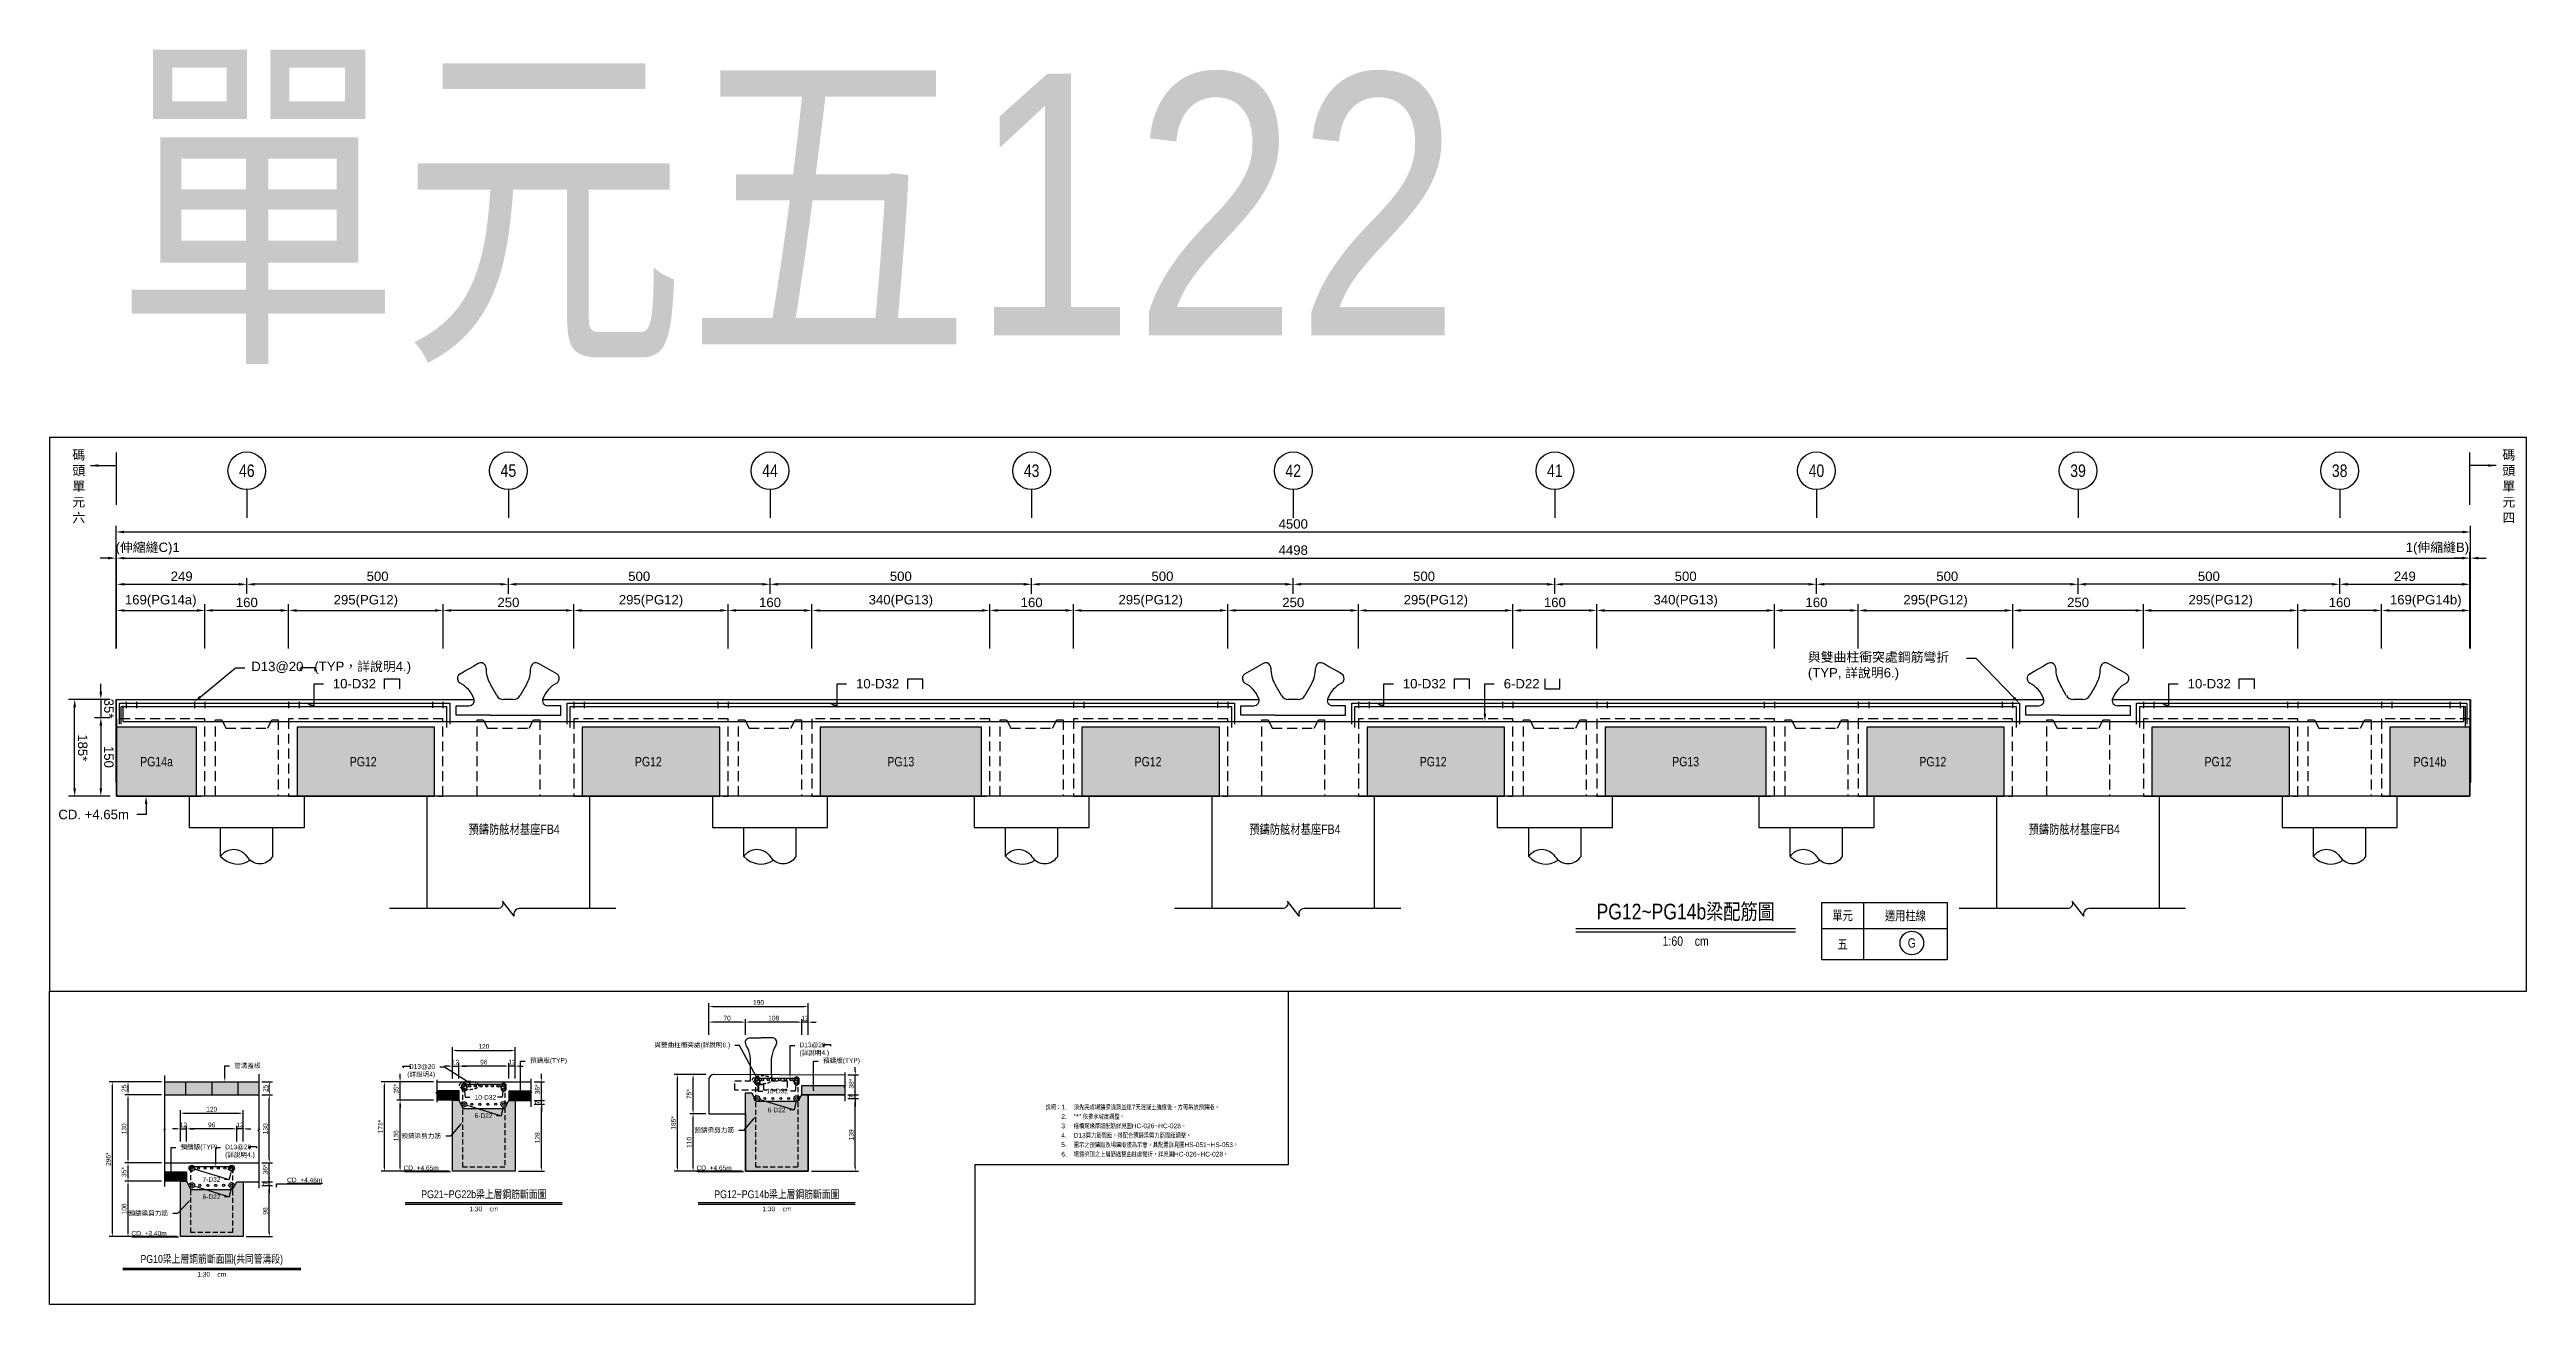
# Model space of a CAD drawing. Header units: millimetres. Extents: x 4668 to 40173, y -3560 to 14620.
# Drawn here: x 10666 to 15400, y 194 to 2592 of the extents above; entities that cross this region are included whole.
import ezdxf
from ezdxf import colors
from ezdxf.entities.mleader import LeaderData, LeaderLine
from ezdxf.enums import TextEntityAlignment as Align
from ezdxf.math import Vec2, Vec3

# ---------------------------------------------------------------- set-up
doc = ezdxf.new("R2010")
doc.units = ezdxf.units.MM
for name, pattern in [('CENTER', [50.8, 31.75, -6.35, 6.35, -6.35]), ('DASHED', [19.05, 12.7, -6.35]), ('HIDDEN', [9.525, 6.35, -3.175]), ('HIDDEN2', [4.7625, 3.175, -1.5875])]:
    doc.linetypes.add(name, pattern=pattern)
doc.layers.get('0').transparency = 0.5
for name, color, linetype, transparency in [('HB_0', 7, 'Continuous', 0.5), ('HB_HATCH', 253, 'Continuous', 0.5), ('預鑄版_HATCH', 253, 'Continuous', 0.8)]:
    doc.layers.add(name, color=color, linetype=linetype, transparency=transparency)
for name, color, linetype in [('HB_DIM', 1, 'Continuous'), ('HB_SYMBOLS', 7, 'Continuous'), ('HB_TXT_CTEXT', 2, 'Continuous'), ('大樑編號', 2, 'Continuous'), ('底圖', 7, 'Continuous'), ('鋼筋', 3, 'Continuous')]:
    doc.layers.add(name, color=color, linetype=linetype)
doc.styles.get("Standard").update_dxf_attribs({"font": 'arial.ttf'})
doc.dimstyles.new('30', dxfattribs={"dimscale": 3, "dimtxt": 3, "dimasz": 2.5, "dimexe": 2, "dimexo": 2, "dimgap": 1, "dimtad": 1, "dimdsep": 46, "dimtxsty": 'Standard', "dimcen": 0, "dimclrd": 1, "dimclre": 1, "dimclrt": 2, "dimadec": 0, "dimazin": 0, "dimtfac": 1, "dimtix": 1, "dimtmove": 2, "dimatfit": 3, "dimfxl": 1, "dimtolj": 1, "dimtzin": 0, "dimarcsym": 0})
doc.dimstyles.new('60', dxfattribs={"dimscale": 6, "dimtxt": 3, "dimasz": 2.5, "dimexe": 2, "dimexo": 2, "dimgap": 1, "dimtad": 1, "dimdec": 0, "dimdsep": 46, "dimtxsty": 'Standard', "dimcen": 0, "dimclrd": 1, "dimclre": 1, "dimclrt": 2, "dimadec": 0, "dimazin": 0, "dimtfac": 1, "dimtdec": 0, "dimtix": 1, "dimtmove": 2, "dimatfit": 3, "dimfxl": 1, "dimtolj": 1, "dimtzin": 0, "dimarcsym": 0})

msp = doc.modelspace()

# ---------------------------------------------------------------- texts
at = {"layer": 'Defpoints', "color": 241, "linetype": 'Continuous', "true_color": 0xf7abae, "width": 0.8}
msp.add_text('單元五122', height=500, rotation=360, dxfattribs=at).set_placement((10791.055, 2045.995))
at = {"layer": 'HB_0', "color": 2, "linetype": 'Continuous', "width": 0.8}
for p in [(11553.464, 1102.421), (13045.671, 1102.421), (14535.2, 1102.421)]:
    msp.add_text('預鑄防舷材基座FB4', height=18, dxfattribs=at).set_placement(p, align=Align.MIDDLE)
at = {"layer": 'HB_DIM', "color": 2, "char_height": 18, "attachment_point": 1}
for s, insert in [('碼\\P頭\\P單\\P元\\P六', (10709.241, 1826.598)), ('碼\\P頭\\P單\\P元\\P四', (15353.618, 1826.598))]:
    msp.add_mtext(s, dxfattribs=dict(at, insert=insert))
at = {"layer": 'HB_DIM', "color": 2, "linetype": 'Continuous', "char_height": 9, "attachment_point": 1, "rotation": 0}
for insert in [(11477.917, 594.139), (12035.417, 606.139)]:
    msp.add_mtext('10-D32', dxfattribs=dict(at, insert=insert))
at = {"layer": 'HB_TXT_CTEXT', "color": 3, "linetype": 'Continuous', "width": 0.8}
for s, height, p in [('PG12~PG14b梁配筋圖', 30, (13792.575, 945.197)), ('PG21~PG22b梁上層鋼筋斷面圖', 15, (11495.575, 404.837)), ('PG12~PG14b梁上層鋼筋斷面圖', 15, (12055.575, 404.837)), ('PG10梁上層鋼筋斷面圖(共同管溝段)', 15, (10975.575, 279.837))]:
    msp.add_text(s, height=height, rotation=360, dxfattribs=at).set_placement(p, align=Align.MIDDLE)
at = {"layer": 'HB_TXT_CTEXT', "linetype": 'Continuous', "width": 0.8}
for s, height, p in [('單元', 18, (14092.575, 937.197)), ('適用柱線', 18, (14212.575, 937.197)), ('1:60    cm', 18, (13792.575, 888.197)), ('五', 18, (14092.575, 882.197)), ('1:30    cm', 9, (11495.575, 376.337)), ('1:30    cm', 9, (12055.575, 376.337)), ('1:30    cm', 9, (10975.575, 251.337))]:
    msp.add_text(s, height=height, rotation=360, dxfattribs=at).set_placement(p, align=Align.MIDDLE)

# ---------------------------------------------------------------- blocks, each defined once
blk = doc.blocks.new('共管蓋板')
at = {"layer": 'HB_0'}
h = blk.add_hatch(color=253, dxfattribs=at)
h.dxf.hatch_style = 1
h.paths.add_polyline_path([(90, 0), (-90, 0), (-90, -25), (90, -25)])
at = {"layer": 'HB_0', "linetype": 'Continuous'}
for p, q in [((-90, 0), (90, 0)), ((-90, -25), (90, -25))]:
    blk.add_line(p, q, dxfattribs=at)
at = {"layer": 'HB_0'}
for points in [[(0, 0), (0, -25)], [(50, 0), (50, -25)], [(-50, 0), (-50, -25)]]:
    blk.add_lwpolyline(points, dxfattribs=at)
blk = doc.blocks.new('*U82')
at = {"layer": 'HB_0', "color": 3, "linetype": 'Continuous'}
blk.add_circle((0, 0), 2, dxfattribs=at)
blk = doc.blocks.new('*U81')
at = {"layer": 'HB_0', "color": 0, "linetype": 'ByBlock', "lineweight": -2}
for p in [(0, 0), (6.9, -13.5), (13.8, -27.1), (20.7, -40.6), (27.7, -54.1), (34.6, -67.7)]:
    blk.add_blockref('*U82', p, dxfattribs=at)
blk = doc.blocks.new('預鑄單元說明')
at = {"layer": 'HB_TXT_CTEXT', "width": 0.8}
for s, p in [('說明：1.', (-422.8, 110.3)), ('2.', (-422.8, 92.3)), ('4.', (-422.8, 56.3)), ('3.', (-422.8, 74.3)), ('5.', (-422.8, 38.3)), ('6.', (-422.8, 20.3))]:
    blk.add_text(s, height=9, dxfattribs=at).set_placement(p, align=Align.MIDDLE_RIGHT)
for s, p in [('須先完成場鑄梁澆築並達7天混凝土強度後，方可吊放預鑄版。', (-409.5, 110.3)), ('"*" 依排水坡度調整。', (-409.5, 92.3)), ('棧橋前緣厚版配筋詳見圖HC-026~HC-028。', (-409.5, 74.3)), ('D13剪力筋間距，得配合預鑄梁剪力筋間距調整。', (-409.5, 56.3)), ('場鑄梁頂之上層筋遇雙曲柱處彎折，詳見圖HC-026~HC-028。', (-409.5, 20.3)), ('圖示之預鑄版及場鑄版僅為示意，其配置詳見圖HS-051~HS-053。', (-409.5, 38.3))]:
    blk.add_text(s, height=9, dxfattribs=at).set_placement(p, align=Align.MIDDLE_LEFT)
blk = doc.blocks.new('_DotBlank')
at = {"color": 0, "linetype": 'ByBlock', "lineweight": -2}
blk.add_line((-0.5, 0), (-1, 0), dxfattribs=at)
blk.add_circle((0, 0), 0.5, dxfattribs=at)
blk = doc.blocks.new('*U84')
at = {"layer": 'HB_0', "color": 3, "linetype": 'Continuous'}
blk.add_circle((0, 0), 2, dxfattribs=at)
blk = doc.blocks.new('*U83')
at = {"layer": 'HB_0', "color": 0, "linetype": 'ByBlock', "lineweight": -2}
for p in [(0, 0), (4.9, -9.7), (9.9, -19.3), (14.8, -29), (19.8, -38.7), (24.7, -48.3), (29.6, -58), (34.6, -67.7)]:
    blk.add_blockref('*U84', p, dxfattribs=at)
blk = doc.blocks.new('*U86')
at = {"layer": 'HB_0', "color": 3, "linetype": 'Continuous'}
blk.add_circle((0, 0), 2, dxfattribs=at)
blk = doc.blocks.new('*U85')
at = {"layer": 'HB_0', "color": 0, "linetype": 'ByBlock', "lineweight": -2}
for p in [(0, 0), (5.8, -11.3), (11.5, -22.6), (17.3, -33.8), (23, -45.1), (28.8, -56.4), (34.6, -67.7)]:
    blk.add_blockref('*U86', p, dxfattribs=at)
blk = doc.blocks.new('*U88')
at = {"layer": 'HB_0', "color": 3, "linetype": 'Continuous'}
blk.add_circle((0, 0), 2, dxfattribs=at)
blk = doc.blocks.new('*U87')
at = {"layer": 'HB_0', "color": 0, "linetype": 'ByBlock', "lineweight": -2}
for p in [(0, 0), (6.9, -13.5), (13.8, -27.1), (20.7, -40.6), (27.7, -54.1), (34.6, -67.7)]:
    blk.add_blockref('*U88', p, dxfattribs=at)
blk = doc.blocks.new('*D101')
at = {"layer": 'Defpoints', "color": 0}
for p in [(10785.6, 619.3), (10885.6, 619.3), (10915.6, 323.3)]:
    blk.add_point(p, dxfattribs=at)
at = {"layer": 'HB_DIM', "color": 1, "linetype": 'Continuous', "lineweight": -2}
for p, q in [((10879.6, 619.3), (10779.6, 619.3)), ((10785.6, 330.8), (10785.6, 611.8)), ((10909.6, 323.3), (10779.6, 323.3))]:
    blk.add_line(p, q, dxfattribs=at)
at = {"layer": 'HB_DIM', "color": 1}
for points in [[(10786.8, 611.8), (10784.3, 611.8), (10785.6, 619.3)], [(10784.3, 330.8), (10786.8, 330.8), (10785.6, 323.3)]]:
    blk.add_solid(points, dxfattribs=at)
at = {"layer": 'HB_DIM', "color": 2, "insert": (10777.9, 471.3), "char_height": 9, "attachment_point": 5, "rotation": 90}
blk.add_mtext('\\A1;296*', dxfattribs=at)
blk = doc.blocks.new('*D102')
at = {"layer": 'Defpoints', "color": 0}
for p in [(11065.6, 428.3), (11085.6, 428.3), (11065.6, 421.3)]:
    blk.add_point(p, dxfattribs=at)
at = {"layer": 'HB_DIM', "color": 1, "linetype": 'Continuous', "lineweight": -2}
for p, q in [((11071.6, 428.3), (11091.6, 428.3)), ((11085.6, 435.8), (11085.6, 443.3)), ((11085.6, 421.3), (11085.6, 428.3)), ((11071.6, 421.3), (11091.6, 421.3)), ((11085.6, 413.8), (11085.6, 406.3))]:
    blk.add_line(p, q, dxfattribs=at)
at = {"layer": 'HB_DIM', "color": 1}
for points in [[(11084.3, 435.8), (11086.8, 435.8), (11085.6, 428.3)], [(11086.8, 413.8), (11084.3, 413.8), (11085.6, 421.3)]]:
    blk.add_solid(points, dxfattribs=at)
at = {"layer": 'HB_DIM', "color": 2, "insert": (11078.1, 424.8), "char_height": 9, "attachment_point": 5, "rotation": 90}
blk.add_mtext('\\A1;7', dxfattribs=at)
blk = doc.blocks.new('*D103')
at = {"layer": 'Defpoints', "color": 0}
for p in [(11065.6, 464.3), (11065.6, 428.3), (11085.6, 464.3)]:
    blk.add_point(p, dxfattribs=at)
at = {"layer": 'HB_DIM', "color": 1, "linetype": 'Continuous', "lineweight": -2}
for p, q in [((11085.6, 471.8), (11085.6, 479.3)), ((11071.6, 464.3), (11091.6, 464.3)), ((11071.6, 428.3), (11091.6, 428.3)), ((11085.6, 428.3), (11085.6, 464.3)), ((11085.6, 420.8), (11085.6, 413.3))]:
    blk.add_line(p, q, dxfattribs=at)
at = {"layer": 'HB_DIM', "color": 1}
for points in [[(11084.3, 471.8), (11086.8, 471.8), (11085.6, 464.3)], [(11086.8, 420.8), (11084.3, 420.8), (11085.6, 428.3)]]:
    blk.add_solid(points, dxfattribs=at)
at = {"layer": 'HB_DIM', "color": 2, "insert": (11078.1, 451.8), "char_height": 9, "attachment_point": 5, "rotation": 90}
blk.add_mtext('\\A1;36*', dxfattribs=at)
blk = doc.blocks.new('*D104')
at = {"layer": 'Defpoints', "color": 0}
for p in [(11065.6, 421.3), (11085.6, 421.3), (11035.6, 323.3)]:
    blk.add_point(p, dxfattribs=at)
at = {"layer": 'HB_DIM', "color": 1, "linetype": 'Continuous', "lineweight": -2}
for p, q in [((11071.6, 421.3), (11091.6, 421.3)), ((11085.6, 330.8), (11085.6, 413.8)), ((11041.6, 323.3), (11091.6, 323.3))]:
    blk.add_line(p, q, dxfattribs=at)
at = {"layer": 'HB_DIM', "color": 1}
for points in [[(11086.8, 413.8), (11084.3, 413.8), (11085.6, 421.3)], [(11084.3, 330.8), (11086.8, 330.8), (11085.6, 323.3)]]:
    blk.add_solid(points, dxfattribs=at)
at = {"layer": 'HB_DIM', "color": 2, "insert": (11078, 372.3), "char_height": 9, "attachment_point": 5, "rotation": 90}
blk.add_mtext('\\A1;98', dxfattribs=at)
blk = doc.blocks.new('*D105')
at = {"layer": 'Defpoints', "color": 0}
for p in [(11065.6, 594.3), (11085.6, 594.3), (11065.6, 464.3)]:
    blk.add_point(p, dxfattribs=at)
at = {"layer": 'HB_DIM', "color": 1, "linetype": 'Continuous', "lineweight": -2}
for p, q in [((11071.6, 594.3), (11091.6, 594.3)), ((11085.6, 471.8), (11085.6, 586.8)), ((11071.6, 464.3), (11091.6, 464.3))]:
    blk.add_line(p, q, dxfattribs=at)
at = {"layer": 'HB_DIM', "color": 1}
for points in [[(11086.8, 586.8), (11084.3, 586.8), (11085.6, 594.3)], [(11084.3, 471.8), (11086.8, 471.8), (11085.6, 464.3)]]:
    blk.add_solid(points, dxfattribs=at)
at = {"layer": 'HB_DIM', "color": 2, "insert": (11078, 529.3), "char_height": 9, "attachment_point": 5, "rotation": 90}
blk.add_mtext('\\A1;130', dxfattribs=at)
blk = doc.blocks.new('*D106')
at = {"layer": 'Defpoints', "color": 0}
for p in [(11065.6, 619.3), (11085.6, 619.3), (11065.6, 594.3)]:
    blk.add_point(p, dxfattribs=at)
at = {"layer": 'HB_DIM', "color": 1, "linetype": 'Continuous', "lineweight": -2}
for p, q in [((11071.6, 619.3), (11091.6, 619.3)), ((11071.6, 594.3), (11091.6, 594.3)), ((11085.6, 601.8), (11085.6, 611.8))]:
    blk.add_line(p, q, dxfattribs=at)
at = {"layer": 'HB_DIM', "color": 1}
for points in [[(11086.8, 611.8), (11084.3, 611.8), (11085.6, 619.3)], [(11084.3, 601.8), (11086.8, 601.8), (11085.6, 594.3)]]:
    blk.add_solid(points, dxfattribs=at)
at = {"layer": 'HB_DIM', "color": 2, "insert": (11078, 606.8), "char_height": 9, "attachment_point": 5, "rotation": 90}
blk.add_mtext('\\A1;25', dxfattribs=at)
blk = doc.blocks.new('*D107')
at = {"layer": 'Defpoints', "color": 0}
for p in [(10815.6, 619.3), (10885.6, 619.3), (10885.6, 594.3)]:
    blk.add_point(p, dxfattribs=at)
at = {"layer": 'HB_DIM', "color": 1, "linetype": 'Continuous', "lineweight": -2}
for p, q in [((10879.6, 619.3), (10809.6, 619.3)), ((10879.6, 594.3), (10809.6, 594.3)), ((10815.6, 601.8), (10815.6, 611.8))]:
    blk.add_line(p, q, dxfattribs=at)
at = {"layer": 'HB_DIM', "color": 1}
for points in [[(10816.8, 611.8), (10814.3, 611.8), (10815.6, 619.3)], [(10814.3, 601.8), (10816.8, 601.8), (10815.6, 594.3)]]:
    blk.add_solid(points, dxfattribs=at)
at = {"layer": 'HB_DIM', "color": 2, "insert": (10808, 606.8), "char_height": 9, "attachment_point": 5, "rotation": 90}
blk.add_mtext('\\A1;25', dxfattribs=at)
blk = doc.blocks.new('*D108')
at = {"layer": 'Defpoints', "color": 0}
for p in [(10815.6, 594.3), (10885.6, 594.3), (10885.6, 464.3)]:
    blk.add_point(p, dxfattribs=at)
at = {"layer": 'HB_DIM', "color": 1, "linetype": 'Continuous', "lineweight": -2}
for p, q in [((10879.6, 594.3), (10809.6, 594.3)), ((10815.6, 471.8), (10815.6, 586.8)), ((10879.6, 464.3), (10809.6, 464.3))]:
    blk.add_line(p, q, dxfattribs=at)
at = {"layer": 'HB_DIM', "color": 1}
for points in [[(10816.8, 586.8), (10814.3, 586.8), (10815.6, 594.3)], [(10814.3, 471.8), (10816.8, 471.8), (10815.6, 464.3)]]:
    blk.add_solid(points, dxfattribs=at)
at = {"layer": 'HB_DIM', "color": 2, "insert": (10808, 529.3), "char_height": 9, "attachment_point": 5, "rotation": 90}
blk.add_mtext('\\A1;130', dxfattribs=at)
blk = doc.blocks.new('*D109')
at = {"layer": 'Defpoints', "color": 0}
for p in [(10815.6, 429.3), (10885.6, 429.3), (10915.6, 323.3)]:
    blk.add_point(p, dxfattribs=at)
at = {"layer": 'HB_DIM', "color": 1, "linetype": 'Continuous', "lineweight": -2}
for p, q in [((10879.6, 429.3), (10809.6, 429.3)), ((10815.6, 330.8), (10815.6, 421.8)), ((10909.6, 323.3), (10809.6, 323.3))]:
    blk.add_line(p, q, dxfattribs=at)
at = {"layer": 'HB_DIM', "color": 1}
for points in [[(10816.8, 421.8), (10814.3, 421.8), (10815.6, 429.3)], [(10814.3, 330.8), (10816.8, 330.8), (10815.6, 323.3)]]:
    blk.add_solid(points, dxfattribs=at)
at = {"layer": 'HB_DIM', "color": 2, "insert": (10808, 376.3), "char_height": 9, "attachment_point": 5, "rotation": 90}
blk.add_mtext('\\A1;106', dxfattribs=at)
blk = doc.blocks.new('*D110')
at = {"layer": 'Defpoints', "color": 0}
for p in [(10927.6, 529.3), (10927.6, 499.3), (11023.6, 499.3)]:
    blk.add_point(p, dxfattribs=at)
at = {"layer": 'HB_DIM', "color": 1, "linetype": 'Continuous', "lineweight": -2}
for p, q in [((10927.6, 505.3), (10927.6, 535.3)), ((11016.1, 529.3), (10935.1, 529.3)), ((11023.6, 505.3), (11023.6, 535.3))]:
    blk.add_line(p, q, dxfattribs=at)
at = {"layer": 'HB_DIM', "color": 1}
for points in [[(10935.1, 530.6), (10935.1, 528.1), (10927.6, 529.3)], [(11016.1, 528.1), (11016.1, 530.6), (11023.6, 529.3)]]:
    blk.add_solid(points, dxfattribs=at)
at = {"layer": 'HB_DIM', "color": 2, "insert": (10975.6, 536.9), "char_height": 9, "attachment_point": 5}
blk.add_mtext('\\A1;96', dxfattribs=at)
blk = doc.blocks.new('*D111')
at = {"layer": 'Defpoints', "color": 0}
for p in [(11035.6, 559.3), (10915.6, 499.3), (11035.6, 499.3)]:
    blk.add_point(p, dxfattribs=at)
at = {"layer": 'HB_DIM', "color": 1, "linetype": 'Continuous', "lineweight": -2}
for p, q in [((10915.6, 505.3), (10915.6, 565.3)), ((10923.1, 559.3), (11028.1, 559.3)), ((11035.6, 505.3), (11035.6, 565.3))]:
    blk.add_line(p, q, dxfattribs=at)
at = {"layer": 'HB_DIM', "color": 1}
for points in [[(10923.1, 560.6), (10923.1, 558.1), (10915.6, 559.3)], [(11028.1, 558.1), (11028.1, 560.6), (11035.6, 559.3)]]:
    blk.add_solid(points, dxfattribs=at)
at = {"layer": 'HB_DIM', "color": 2, "insert": (10975.6, 566.9), "char_height": 9, "attachment_point": 5}
blk.add_mtext('\\A1;120', dxfattribs=at)
blk = doc.blocks.new('*D112')
at = {"layer": 'Defpoints', "color": 0}
for p in [(10927.6, 529.3), (10915.6, 499.3), (10927.6, 499.3)]:
    blk.add_point(p, dxfattribs=at)
at = {"layer": 'HB_DIM', "color": 1, "linetype": 'Continuous', "lineweight": -2}
for p, q in [((10908.1, 529.3), (10900.6, 529.3)), ((10915.6, 505.3), (10915.6, 535.3)), ((10915.6, 529.3), (10927.6, 529.3)), ((10927.6, 505.3), (10927.6, 535.3)), ((10935.1, 529.3), (10942.6, 529.3))]:
    blk.add_line(p, q, dxfattribs=at)
at = {"layer": 'HB_DIM', "color": 1}
for points in [[(10908.1, 528.1), (10908.1, 530.6), (10915.6, 529.3)], [(10935.1, 530.6), (10935.1, 528.1), (10927.6, 529.3)]]:
    blk.add_solid(points, dxfattribs=at)
at = {"layer": 'HB_DIM', "color": 2, "insert": (10921.6, 536.9), "char_height": 9, "attachment_point": 5}
blk.add_mtext('\\A1;12', dxfattribs=at)
blk = doc.blocks.new('*D113')
at = {"layer": 'Defpoints', "color": 0}
for p in [(11023.6, 529.3), (11023.6, 499.3), (11035.6, 499.3)]:
    blk.add_point(p, dxfattribs=at)
at = {"layer": 'HB_DIM', "color": 1, "linetype": 'Continuous', "lineweight": -2}
for p, q in [((11016.1, 529.3), (11008.6, 529.3)), ((11023.6, 505.3), (11023.6, 535.3)), ((11035.6, 529.3), (11023.6, 529.3)), ((11035.6, 505.3), (11035.6, 535.3)), ((11043.1, 529.3), (11050.6, 529.3))]:
    blk.add_line(p, q, dxfattribs=at)
at = {"layer": 'HB_DIM', "color": 1}
for points in [[(11016.1, 528.1), (11016.1, 530.6), (11023.6, 529.3)], [(11043.1, 530.6), (11043.1, 528.1), (11035.6, 529.3)]]:
    blk.add_solid(points, dxfattribs=at)
at = {"layer": 'HB_DIM', "color": 2, "insert": (11029.6, 536.9), "char_height": 9, "attachment_point": 5}
blk.add_mtext('\\A1;12', dxfattribs=at)
blk = doc.blocks.new('_Dot')
at = {"color": 0, "linetype": 'ByBlock', "lineweight": -2}
blk.add_line((-0.5, 0), (-1, 0), dxfattribs=at)
at = {"color": 0, "linetype": 'ByBlock', "const_width": 0.5}
blk.add_lwpolyline([(-0.25, 0, 1), (0.25, 0, 1)], format="xyb", close=True, dxfattribs=at)
blk = doc.blocks.new('A$C4606365A')
at = {"layer": 'HB_0', "linetype": 'Continuous'}
blk.add_lwpolyline([(0, 106), (12, 106), (20, 90), (100, 90), (108, 105), (120, 105), (120, 0), (0, 0), (0, 106)], dxfattribs=at)
blk = doc.blocks.new('*D114')
at = {"layer": 'Defpoints', "color": 0}
for p in [(11447.6, 649.3), (11447.6, 619.3), (11543.6, 619.3)]:
    blk.add_point(p, dxfattribs=at)
at = {"layer": 'HB_DIM', "color": 1, "linetype": 'Continuous', "lineweight": -2}
for p, q in [((11447.6, 625.3), (11447.6, 655.3)), ((11536.1, 649.3), (11455.1, 649.3)), ((11543.6, 625.3), (11543.6, 655.3))]:
    blk.add_line(p, q, dxfattribs=at)
at = {"layer": 'HB_DIM', "color": 1}
for points in [[(11455.1, 650.6), (11455.1, 648.1), (11447.6, 649.3)], [(11536.1, 648.1), (11536.1, 650.6), (11543.6, 649.3)]]:
    blk.add_solid(points, dxfattribs=at)
at = {"layer": 'HB_DIM', "color": 2, "insert": (11495.6, 656.9), "char_height": 9, "attachment_point": 5}
blk.add_mtext('\\A1;96', dxfattribs=at)
blk = doc.blocks.new('*D115')
at = {"layer": 'Defpoints', "color": 0}
for p in [(11555.6, 679.3), (11435.6, 619.3), (11555.6, 619.3)]:
    blk.add_point(p, dxfattribs=at)
at = {"layer": 'HB_DIM', "color": 1, "linetype": 'Continuous', "lineweight": -2}
for p, q in [((11435.6, 625.3), (11435.6, 685.3)), ((11443.1, 679.3), (11548.1, 679.3)), ((11555.6, 625.3), (11555.6, 685.3))]:
    blk.add_line(p, q, dxfattribs=at)
at = {"layer": 'HB_DIM', "color": 1}
for points in [[(11443.1, 680.6), (11443.1, 678.1), (11435.6, 679.3)], [(11548.1, 678.1), (11548.1, 680.6), (11555.6, 679.3)]]:
    blk.add_solid(points, dxfattribs=at)
at = {"layer": 'HB_DIM', "color": 2, "insert": (11495.6, 686.9), "char_height": 9, "attachment_point": 5}
blk.add_mtext('\\A1;120', dxfattribs=at)
blk = doc.blocks.new('*D116')
at = {"layer": 'Defpoints', "color": 0}
for p in [(11435.6, 619.3), (11447.6, 649.3), (11447.6, 619.3)]:
    blk.add_point(p, dxfattribs=at)
at = {"layer": 'HB_DIM', "color": 1, "linetype": 'Continuous', "lineweight": -2}
for p, q in [((11428.1, 649.3), (11420.6, 649.3)), ((11435.6, 625.3), (11435.6, 655.3)), ((11435.6, 649.3), (11447.6, 649.3)), ((11447.6, 625.3), (11447.6, 655.3)), ((11455.1, 649.3), (11462.6, 649.3))]:
    blk.add_line(p, q, dxfattribs=at)
at = {"layer": 'HB_DIM', "color": 1}
for points in [[(11428.1, 648.1), (11428.1, 650.6), (11435.6, 649.3)], [(11455.1, 650.6), (11455.1, 648.1), (11447.6, 649.3)]]:
    blk.add_solid(points, dxfattribs=at)
at = {"layer": 'HB_DIM', "color": 2, "insert": (11441.6, 656.9), "char_height": 9, "attachment_point": 5}
blk.add_mtext('\\A1;12', dxfattribs=at)
blk = doc.blocks.new('*D117')
at = {"layer": 'Defpoints', "color": 0}
for p in [(11543.6, 649.3), (11543.6, 619.3), (11555.6, 619.3)]:
    blk.add_point(p, dxfattribs=at)
at = {"layer": 'HB_DIM', "color": 1, "linetype": 'Continuous', "lineweight": -2}
for p, q in [((11536.1, 649.3), (11528.6, 649.3)), ((11543.6, 625.3), (11543.6, 655.3)), ((11555.6, 649.3), (11543.6, 649.3)), ((11555.6, 625.3), (11555.6, 655.3)), ((11563.1, 649.3), (11570.6, 649.3))]:
    blk.add_line(p, q, dxfattribs=at)
at = {"layer": 'HB_DIM', "color": 1}
for points in [[(11536.1, 648.1), (11536.1, 650.6), (11543.6, 649.3)], [(11563.1, 650.6), (11563.1, 648.1), (11555.6, 649.3)]]:
    blk.add_solid(points, dxfattribs=at)
at = {"layer": 'HB_DIM', "color": 2, "insert": (11549.6, 656.9), "char_height": 9, "attachment_point": 5}
blk.add_mtext('\\A1;12', dxfattribs=at)
blk = doc.blocks.new('*D118')
at = {"layer": 'Defpoints', "color": 0}
for p in [(11335.6, 584.3), (11405.4, 584.3), (11435.6, 448.3)]:
    blk.add_point(p, dxfattribs=at)
at = {"layer": 'HB_DIM', "color": 1, "linetype": 'Continuous', "lineweight": -2}
for p, q in [((11399.4, 584.3), (11329.6, 584.3)), ((11335.6, 455.8), (11335.6, 576.8)), ((11429.6, 448.3), (11329.6, 448.3))]:
    blk.add_line(p, q, dxfattribs=at)
at = {"layer": 'HB_DIM', "color": 1}
for points in [[(11336.8, 576.8), (11334.3, 576.8), (11335.6, 584.3)], [(11334.3, 455.8), (11336.8, 455.8), (11335.6, 448.3)]]:
    blk.add_solid(points, dxfattribs=at)
at = {"layer": 'HB_DIM', "color": 2, "insert": (11328, 516.3), "char_height": 9, "attachment_point": 5, "rotation": 90}
blk.add_mtext('\\A1;136', dxfattribs=at)
blk = doc.blocks.new('*D119')
at = {"layer": 'Defpoints', "color": 0}
for p in [(11305.6, 619.3), (11405.6, 619.3), (11435.6, 448.3)]:
    blk.add_point(p, dxfattribs=at)
at = {"layer": 'HB_DIM', "color": 1, "linetype": 'Continuous', "lineweight": -2}
for p, q in [((11399.6, 619.3), (11299.6, 619.3)), ((11305.6, 455.8), (11305.6, 611.8)), ((11429.6, 448.3), (11299.6, 448.3))]:
    blk.add_line(p, q, dxfattribs=at)
at = {"layer": 'HB_DIM', "color": 1}
for points in [[(11306.8, 611.8), (11304.3, 611.8), (11305.6, 619.3)], [(11304.3, 455.8), (11306.8, 455.8), (11305.6, 448.3)]]:
    blk.add_solid(points, dxfattribs=at)
at = {"layer": 'HB_DIM', "color": 2, "insert": (11298, 533.8), "char_height": 9, "attachment_point": 5, "rotation": 90}
blk.add_mtext('\\A1;171*', dxfattribs=at)
blk = doc.blocks.new('*D120')
at = {"layer": 'Defpoints', "color": 0}
for p in [(11335.6, 619.3), (11405.6, 619.3), (11405.4, 584.3)]:
    blk.add_point(p, dxfattribs=at)
at = {"layer": 'HB_DIM', "color": 1, "linetype": 'Continuous', "lineweight": -2}
for p, q in [((11399.6, 619.3), (11329.6, 619.3)), ((11335.6, 626.8), (11335.6, 634.3)), ((11335.6, 584.3), (11335.6, 619.3)), ((11399.4, 584.3), (11329.6, 584.3)), ((11335.6, 576.8), (11335.6, 569.3))]:
    blk.add_line(p, q, dxfattribs=at)
at = {"layer": 'HB_DIM', "color": 1}
for points in [[(11334.3, 626.8), (11336.8, 626.8), (11335.6, 619.3)], [(11336.8, 576.8), (11334.3, 576.8), (11335.6, 584.3)]]:
    blk.add_solid(points, dxfattribs=at)
at = {"layer": 'HB_DIM', "color": 2, "insert": (11328.1, 605.8), "char_height": 9, "attachment_point": 5, "rotation": 90}
blk.add_mtext('\\A1;35*', dxfattribs=at)
blk = doc.blocks.new('*D121')
at = {"layer": 'Defpoints', "color": 0}
for p in [(11585.6, 583.3), (11585.6, 576.3), (11605.6, 583.3)]:
    blk.add_point(p, dxfattribs=at)
at = {"layer": 'HB_DIM', "color": 1, "linetype": 'Continuous', "lineweight": -2}
for p, q in [((11591.6, 583.3), (11611.6, 583.3)), ((11591.6, 576.3), (11611.6, 576.3)), ((11605.6, 590.8), (11605.6, 598.3)), ((11605.6, 576.3), (11605.6, 583.3)), ((11605.6, 568.8), (11605.6, 561.3))]:
    blk.add_line(p, q, dxfattribs=at)
at = {"layer": 'HB_DIM', "color": 1}
for points in [[(11604.3, 590.8), (11606.8, 590.8), (11605.6, 583.3)], [(11606.8, 568.8), (11604.3, 568.8), (11605.6, 576.3)]]:
    blk.add_solid(points, dxfattribs=at)
at = {"layer": 'HB_DIM', "color": 2, "insert": (11598.1, 579.8), "char_height": 9, "attachment_point": 5, "rotation": 90}
blk.add_mtext('\\A1;7', dxfattribs=at)
blk = doc.blocks.new('*D122')
at = {"layer": 'Defpoints', "color": 0}
for p in [(11585.6, 619.3), (11605.6, 619.3), (11585.6, 583.3)]:
    blk.add_point(p, dxfattribs=at)
at = {"layer": 'HB_DIM', "color": 1, "linetype": 'Continuous', "lineweight": -2}
for p, q in [((11591.6, 619.3), (11611.6, 619.3)), ((11605.6, 626.8), (11605.6, 634.3)), ((11605.6, 583.3), (11605.6, 619.3)), ((11591.6, 583.3), (11611.6, 583.3)), ((11605.6, 575.8), (11605.6, 568.3))]:
    blk.add_line(p, q, dxfattribs=at)
at = {"layer": 'HB_DIM', "color": 1}
for points in [[(11604.3, 626.8), (11606.8, 626.8), (11605.6, 619.3)], [(11606.8, 575.8), (11604.3, 575.8), (11605.6, 583.3)]]:
    blk.add_solid(points, dxfattribs=at)
at = {"layer": 'HB_DIM', "color": 2, "insert": (11598.1, 604.8), "char_height": 9, "attachment_point": 5, "rotation": 90}
blk.add_mtext('\\A1;36*', dxfattribs=at)
blk = doc.blocks.new('*D123')
at = {"layer": 'Defpoints', "color": 0}
for p in [(11585.6, 576.3), (11605.6, 576.3), (11555.6, 448.3)]:
    blk.add_point(p, dxfattribs=at)
at = {"layer": 'HB_DIM', "color": 1, "linetype": 'Continuous', "lineweight": -2}
for p, q in [((11591.6, 576.3), (11611.6, 576.3)), ((11605.6, 455.8), (11605.6, 568.8)), ((11561.6, 448.3), (11611.6, 448.3))]:
    blk.add_line(p, q, dxfattribs=at)
at = {"layer": 'HB_DIM', "color": 1}
for points in [[(11606.8, 568.8), (11604.3, 568.8), (11605.6, 576.3)], [(11604.3, 455.8), (11606.8, 455.8), (11605.6, 448.3)]]:
    blk.add_solid(points, dxfattribs=at)
at = {"layer": 'HB_DIM', "color": 2, "insert": (11598, 512.3), "char_height": 9, "attachment_point": 5, "rotation": 90}
blk.add_mtext('\\A1;128', dxfattribs=at)
blk = doc.blocks.new('*D124')
at = {"layer": 'Defpoints', "color": 0}
for p in [(15291.6, 1620.2), (15291.6, 1435.2), (15292.6, 1435.2)]:
    blk.add_point(p, dxfattribs=at)
at = {"layer": 'HB_DIM', "color": 1, "lineweight": -2}
for p, q in [((15276.6, 1620.2), (15261.6, 1620.2)), ((15291.6, 1447.2), (15291.6, 1632.2)), ((15292.6, 1620.2), (15291.6, 1620.2)), ((15292.6, 1447.2), (15292.6, 1632.2)), ((15307.6, 1620.2), (15322.6, 1620.2))]:
    blk.add_line(p, q, dxfattribs=at)
at = {"layer": 'HB_DIM', "color": 1}
for points in [[(15276.6, 1617.7), (15276.6, 1622.7), (15291.6, 1620.2)], [(15307.6, 1622.7), (15307.6, 1617.7), (15292.6, 1620.2)]]:
    blk.add_solid(points, dxfattribs=at)
at = {"layer": 'HB_DIM', "color": 2, "insert": (15229.4, 1638.2), "char_height": 18, "attachment_point": 5}
blk.add_mtext('\\A1;1(伸縮縫B)', dxfattribs=at)
blk = doc.blocks.new('*D125')
at = {"layer": 'Defpoints', "color": 0}
for p in [(10792.6, 1620.2), (10792.6, 1435.2), (10793.6, 1435.2)]:
    blk.add_point(p, dxfattribs=at)
at = {"layer": 'HB_DIM', "color": 1, "lineweight": -2}
for p, q in [((10777.6, 1620.2), (10762.6, 1620.2)), ((10792.6, 1447.2), (10792.6, 1632.2)), ((10793.6, 1620.2), (10792.6, 1620.2)), ((10793.6, 1447.2), (10793.6, 1632.2)), ((10808.6, 1620.2), (10823.6, 1620.2))]:
    blk.add_line(p, q, dxfattribs=at)
at = {"layer": 'HB_DIM', "color": 1}
for points in [[(10777.6, 1617.7), (10777.6, 1622.7), (10792.6, 1620.2)], [(10808.6, 1622.7), (10808.6, 1617.7), (10793.6, 1620.2)]]:
    blk.add_solid(points, dxfattribs=at)
at = {"layer": 'HB_DIM', "color": 2, "insert": (10853.1, 1638.2), "char_height": 18, "attachment_point": 5}
blk.add_mtext('\\A1;(伸縮縫C)1', dxfattribs=at)
blk = doc.blocks.new('*D126')
at = {"layer": 'Defpoints', "color": 0}
for p in [(10962.6, 1520.2), (10793.6, 1435.2), (10962.6, 1435.2)]:
    blk.add_point(p, dxfattribs=at)
at = {"layer": 'HB_DIM', "color": 1, "lineweight": -2}
for p, q in [((10793.6, 1447.2), (10793.6, 1532.2)), ((10808.6, 1520.2), (10947.6, 1520.2)), ((10962.6, 1447.2), (10962.6, 1532.2))]:
    blk.add_line(p, q, dxfattribs=at)
at = {"layer": 'HB_DIM', "color": 1}
for points in [[(10808.6, 1522.7), (10808.6, 1517.7), (10793.6, 1520.2)], [(10947.6, 1517.7), (10947.6, 1522.7), (10962.6, 1520.2)]]:
    blk.add_solid(points, dxfattribs=at)
at = {"layer": 'HB_DIM', "color": 2, "insert": (10878.1, 1538), "char_height": 18, "attachment_point": 5}
blk.add_mtext('\\A1;169(PG14a)', dxfattribs=at)
blk = doc.blocks.new('*D127')
at = {"layer": 'Defpoints', "color": 0}
for p in [(11417.6, 1520.2), (11122.6, 1435.2), (11417.6, 1435.2)]:
    blk.add_point(p, dxfattribs=at)
at = {"layer": 'HB_DIM', "color": 1, "lineweight": -2}
for p, q in [((11122.6, 1447.2), (11122.6, 1532.2)), ((11137.6, 1520.2), (11402.6, 1520.2)), ((11417.6, 1447.2), (11417.6, 1532.2))]:
    blk.add_line(p, q, dxfattribs=at)
at = {"layer": 'HB_DIM', "color": 1}
for points in [[(11137.6, 1522.7), (11137.6, 1517.7), (11122.6, 1520.2)], [(11402.6, 1517.7), (11402.6, 1522.7), (11417.6, 1520.2)]]:
    blk.add_solid(points, dxfattribs=at)
at = {"layer": 'HB_DIM', "color": 2, "insert": (11270.1, 1538), "char_height": 18, "attachment_point": 5}
blk.add_mtext('\\A1;295(PG12)', dxfattribs=at)
blk = doc.blocks.new('*D128')
at = {"layer": 'Defpoints', "color": 0}
for p in [(11042.6, 1570.2), (11042.6, 1540.2), (10793.6, 1435.2)]:
    blk.add_point(p, dxfattribs=at)
at = {"layer": 'HB_DIM', "color": 1, "lineweight": -2}
for p, q in [((10793.6, 1447.2), (10793.6, 1582.2)), ((10808.6, 1570.2), (11027.6, 1570.2)), ((11042.6, 1552.2), (11042.6, 1582.2))]:
    blk.add_line(p, q, dxfattribs=at)
at = {"layer": 'HB_DIM', "color": 1}
for points in [[(10808.6, 1572.7), (10808.6, 1567.7), (10793.6, 1570.2)], [(11027.6, 1567.7), (11027.6, 1572.7), (11042.6, 1570.2)]]:
    blk.add_solid(points, dxfattribs=at)
at = {"layer": 'HB_DIM', "color": 2, "insert": (10918.1, 1585.4), "char_height": 18, "attachment_point": 5}
blk.add_mtext('\\A1;249', dxfattribs=at)
blk = doc.blocks.new('*D129')
at = {"layer": 'Defpoints', "color": 0}
for p in [(11542.6, 1570.2), (11542.6, 1540.2), (12042.6, 1540.2)]:
    blk.add_point(p, dxfattribs=at)
at = {"layer": 'HB_DIM', "color": 1, "lineweight": -2}
for p, q in [((11542.6, 1552.2), (11542.6, 1582.2)), ((12027.6, 1570.2), (11557.6, 1570.2)), ((12042.6, 1552.2), (12042.6, 1582.2))]:
    blk.add_line(p, q, dxfattribs=at)
at = {"layer": 'HB_DIM', "color": 1}
for points in [[(11557.6, 1572.7), (11557.6, 1567.7), (11542.6, 1570.2)], [(12027.6, 1567.7), (12027.6, 1572.7), (12042.6, 1570.2)]]:
    blk.add_solid(points, dxfattribs=at)
at = {"layer": 'HB_DIM', "color": 2, "insert": (11792.6, 1585.4), "char_height": 18, "attachment_point": 5}
blk.add_mtext('\\A1;500', dxfattribs=at)
blk = doc.blocks.new('*D130')
at = {"layer": 'Defpoints', "color": 0}
for p in [(12042.6, 1570.2), (12042.6, 1540.2), (12542.6, 1540.2)]:
    blk.add_point(p, dxfattribs=at)
at = {"layer": 'HB_DIM', "color": 1, "lineweight": -2}
for p, q in [((12042.6, 1552.2), (12042.6, 1582.2)), ((12527.6, 1570.2), (12057.6, 1570.2)), ((12542.6, 1552.2), (12542.6, 1582.2))]:
    blk.add_line(p, q, dxfattribs=at)
at = {"layer": 'HB_DIM', "color": 1}
for points in [[(12057.6, 1572.7), (12057.6, 1567.7), (12042.6, 1570.2)], [(12527.6, 1567.7), (12527.6, 1572.7), (12542.6, 1570.2)]]:
    blk.add_solid(points, dxfattribs=at)
at = {"layer": 'HB_DIM', "color": 2, "insert": (12292.6, 1585.4), "char_height": 18, "attachment_point": 5}
blk.add_mtext('\\A1;500', dxfattribs=at)
blk = doc.blocks.new('*D131')
at = {"layer": 'Defpoints', "color": 0}
for p in [(11042.6, 1570.2), (11042.6, 1540.2), (11542.6, 1540.2)]:
    blk.add_point(p, dxfattribs=at)
at = {"layer": 'HB_DIM', "color": 1, "lineweight": -2}
for p, q in [((11042.6, 1552.2), (11042.6, 1582.2)), ((11527.6, 1570.2), (11057.6, 1570.2)), ((11542.6, 1552.2), (11542.6, 1582.2))]:
    blk.add_line(p, q, dxfattribs=at)
at = {"layer": 'HB_DIM', "color": 1}
for points in [[(11057.6, 1572.7), (11057.6, 1567.7), (11042.6, 1570.2)], [(11527.6, 1567.7), (11527.6, 1572.7), (11542.6, 1570.2)]]:
    blk.add_solid(points, dxfattribs=at)
at = {"layer": 'HB_DIM', "color": 2, "insert": (11292.6, 1585.4), "char_height": 18, "attachment_point": 5}
blk.add_mtext('\\A1;500', dxfattribs=at)
blk = doc.blocks.new('*D132')
at = {"layer": 'Defpoints', "color": 0}
for p in [(10962.6, 1520.2), (10962.6, 1435.2), (11122.6, 1435.2)]:
    blk.add_point(p, dxfattribs=at)
at = {"layer": 'HB_DIM', "color": 1, "lineweight": -2}
for p, q in [((10962.6, 1447.2), (10962.6, 1532.2)), ((11107.6, 1520.2), (10977.6, 1520.2)), ((11122.6, 1447.2), (11122.6, 1532.2))]:
    blk.add_line(p, q, dxfattribs=at)
at = {"layer": 'HB_DIM', "color": 1}
for points in [[(10977.6, 1522.7), (10977.6, 1517.7), (10962.6, 1520.2)], [(11107.6, 1517.7), (11107.6, 1522.7), (11122.6, 1520.2)]]:
    blk.add_solid(points, dxfattribs=at)
at = {"layer": 'HB_DIM', "color": 2, "insert": (11042.6, 1535.4), "char_height": 18, "attachment_point": 5}
blk.add_mtext('\\A1;160', dxfattribs=at)
blk = doc.blocks.new('*D133')
at = {"layer": 'Defpoints', "color": 0}
for p in [(11417.6, 1520.2), (11417.6, 1435.2), (11667.6, 1435.2)]:
    blk.add_point(p, dxfattribs=at)
at = {"layer": 'HB_DIM', "color": 1, "lineweight": -2}
for p, q in [((11417.6, 1447.2), (11417.6, 1532.2)), ((11652.6, 1520.2), (11432.6, 1520.2)), ((11667.6, 1447.2), (11667.6, 1532.2))]:
    blk.add_line(p, q, dxfattribs=at)
at = {"layer": 'HB_DIM', "color": 1}
for points in [[(11432.6, 1522.7), (11432.6, 1517.7), (11417.6, 1520.2)], [(11652.6, 1517.7), (11652.6, 1522.7), (11667.6, 1520.2)]]:
    blk.add_solid(points, dxfattribs=at)
at = {"layer": 'HB_DIM', "color": 2, "insert": (11542.6, 1535.4), "char_height": 18, "attachment_point": 5}
blk.add_mtext('\\A1;250', dxfattribs=at)
blk = doc.blocks.new('*D134')
at = {"layer": 'Defpoints', "color": 0}
for p in [(13042.6, 1570.2), (13042.6, 1540.2), (13542.6, 1540.2)]:
    blk.add_point(p, dxfattribs=at)
at = {"layer": 'HB_DIM', "color": 1, "lineweight": -2}
for p, q in [((13042.6, 1552.2), (13042.6, 1582.2)), ((13527.6, 1570.2), (13057.6, 1570.2)), ((13542.6, 1552.2), (13542.6, 1582.2))]:
    blk.add_line(p, q, dxfattribs=at)
at = {"layer": 'HB_DIM', "color": 1}
for points in [[(13057.6, 1572.7), (13057.6, 1567.7), (13042.6, 1570.2)], [(13527.6, 1567.7), (13527.6, 1572.7), (13542.6, 1570.2)]]:
    blk.add_solid(points, dxfattribs=at)
at = {"layer": 'HB_DIM', "color": 2, "insert": (13292.6, 1585.4), "char_height": 18, "attachment_point": 5}
blk.add_mtext('\\A1;500', dxfattribs=at)
blk = doc.blocks.new('*D135')
at = {"layer": 'Defpoints', "color": 0}
for p in [(15291.6, 1570.2), (15042.6, 1540.2), (15291.6, 1540.2)]:
    blk.add_point(p, dxfattribs=at)
at = {"layer": 'HB_DIM', "color": 1, "lineweight": -2}
for p, q in [((15042.6, 1552.2), (15042.6, 1582.2)), ((15057.6, 1570.2), (15276.6, 1570.2)), ((15291.6, 1552.2), (15291.6, 1582.2))]:
    blk.add_line(p, q, dxfattribs=at)
at = {"layer": 'HB_DIM', "color": 1}
for points in [[(15057.6, 1572.7), (15057.6, 1567.7), (15042.6, 1570.2)], [(15276.6, 1567.7), (15276.6, 1572.7), (15291.6, 1570.2)]]:
    blk.add_solid(points, dxfattribs=at)
at = {"layer": 'HB_DIM', "color": 2, "insert": (15167.1, 1585.4), "char_height": 18, "attachment_point": 5}
blk.add_mtext('\\A1;249', dxfattribs=at)
blk = doc.blocks.new('*D136')
at = {"layer": 'Defpoints', "color": 0}
for p in [(14542.6, 1570.2), (14542.6, 1540.2), (15042.6, 1540.2)]:
    blk.add_point(p, dxfattribs=at)
at = {"layer": 'HB_DIM', "color": 1, "lineweight": -2}
for p, q in [((14542.6, 1552.2), (14542.6, 1582.2)), ((15027.6, 1570.2), (14557.6, 1570.2)), ((15042.6, 1552.2), (15042.6, 1582.2))]:
    blk.add_line(p, q, dxfattribs=at)
at = {"layer": 'HB_DIM', "color": 1}
for points in [[(14557.6, 1572.7), (14557.6, 1567.7), (14542.6, 1570.2)], [(15027.6, 1567.7), (15027.6, 1572.7), (15042.6, 1570.2)]]:
    blk.add_solid(points, dxfattribs=at)
at = {"layer": 'HB_DIM', "color": 2, "insert": (14792.6, 1585.4), "char_height": 18, "attachment_point": 5}
blk.add_mtext('\\A1;500', dxfattribs=at)
blk = doc.blocks.new('*D137')
at = {"layer": 'Defpoints', "color": 0}
for p in [(14042.6, 1570.2), (14042.6, 1540.2), (14542.6, 1540.2)]:
    blk.add_point(p, dxfattribs=at)
at = {"layer": 'HB_DIM', "color": 1, "lineweight": -2}
for p, q in [((14042.6, 1552.2), (14042.6, 1582.2)), ((14527.6, 1570.2), (14057.6, 1570.2)), ((14542.6, 1552.2), (14542.6, 1582.2))]:
    blk.add_line(p, q, dxfattribs=at)
at = {"layer": 'HB_DIM', "color": 1}
for points in [[(14057.6, 1572.7), (14057.6, 1567.7), (14042.6, 1570.2)], [(14527.6, 1567.7), (14527.6, 1572.7), (14542.6, 1570.2)]]:
    blk.add_solid(points, dxfattribs=at)
at = {"layer": 'HB_DIM', "color": 2, "insert": (14292.6, 1585.4), "char_height": 18, "attachment_point": 5}
blk.add_mtext('\\A1;500', dxfattribs=at)
blk = doc.blocks.new('*D138')
at = {"layer": 'Defpoints', "color": 0}
for p in [(13542.6, 1570.2), (13542.6, 1540.2), (14042.6, 1540.2)]:
    blk.add_point(p, dxfattribs=at)
at = {"layer": 'HB_DIM', "color": 1, "lineweight": -2}
for p, q in [((13542.6, 1552.2), (13542.6, 1582.2)), ((14027.6, 1570.2), (13557.6, 1570.2)), ((14042.6, 1552.2), (14042.6, 1582.2))]:
    blk.add_line(p, q, dxfattribs=at)
at = {"layer": 'HB_DIM', "color": 1}
for points in [[(13557.6, 1572.7), (13557.6, 1567.7), (13542.6, 1570.2)], [(14027.6, 1567.7), (14027.6, 1572.7), (14042.6, 1570.2)]]:
    blk.add_solid(points, dxfattribs=at)
at = {"layer": 'HB_DIM', "color": 2, "insert": (13792.6, 1585.4), "char_height": 18, "attachment_point": 5}
blk.add_mtext('\\A1;500', dxfattribs=at)
blk = doc.blocks.new('*D139')
at = {"layer": 'Defpoints', "color": 0}
for p in [(12542.6, 1570.2), (12542.6, 1540.2), (13042.6, 1540.2)]:
    blk.add_point(p, dxfattribs=at)
at = {"layer": 'HB_DIM', "color": 1, "lineweight": -2}
for p, q in [((12542.6, 1552.2), (12542.6, 1582.2)), ((13027.6, 1570.2), (12557.6, 1570.2)), ((13042.6, 1552.2), (13042.6, 1582.2))]:
    blk.add_line(p, q, dxfattribs=at)
at = {"layer": 'HB_DIM', "color": 1}
for points in [[(12557.6, 1572.7), (12557.6, 1567.7), (12542.6, 1570.2)], [(13027.6, 1567.7), (13027.6, 1572.7), (13042.6, 1570.2)]]:
    blk.add_solid(points, dxfattribs=at)
at = {"layer": 'HB_DIM', "color": 2, "insert": (12792.6, 1585.4), "char_height": 18, "attachment_point": 5}
blk.add_mtext('\\A1;500', dxfattribs=at)
blk = doc.blocks.new('*D140')
at = {"layer": 'Defpoints', "color": 0}
for p in [(10713.6, 1350.2), (10793.6, 1350.2), (10793.6, 1165.2)]:
    blk.add_point(p, dxfattribs=at)
at = {"layer": 'HB_DIM', "color": 1, "lineweight": -2}
for p, q in [((10781.6, 1350.2), (10701.6, 1350.2)), ((10713.6, 1180.2), (10713.6, 1335.2)), ((10781.6, 1165.2), (10701.6, 1165.2))]:
    blk.add_line(p, q, dxfattribs=at)
at = {"layer": 'HB_DIM', "color": 1}
for points in [[(10716.1, 1335.2), (10711.1, 1335.2), (10713.6, 1350.2)], [(10711.1, 1180.2), (10716.1, 1180.2), (10713.6, 1165.2)]]:
    blk.add_solid(points, dxfattribs=at)
at = {"layer": 'HB_DIM', "color": 2, "insert": (10728.9, 1257.7), "char_height": 18, "attachment_point": 5, "rotation": 270}
blk.add_mtext('\\A1;185*', dxfattribs=at)
blk = doc.blocks.new('*D141')
at = {"layer": 'Defpoints', "color": 0}
for p in [(10793.6, 1350.2), (10763.6, 1315.2), (10793.6, 1315.2)]:
    blk.add_point(p, dxfattribs=at)
at = {"layer": 'HB_DIM', "color": 1, "lineweight": -2}
for p, q in [((10763.6, 1365.2), (10763.6, 1380.2)), ((10781.6, 1350.2), (10751.6, 1350.2)), ((10763.6, 1350.2), (10763.6, 1315.2)), ((10781.6, 1315.2), (10751.6, 1315.2)), ((10763.6, 1300.2), (10763.6, 1285.2))]:
    blk.add_line(p, q, dxfattribs=at)
at = {"layer": 'HB_DIM', "color": 1}
for points in [[(10761.1, 1365.2), (10766.1, 1365.2), (10763.6, 1350.2)], [(10766.1, 1300.2), (10761.1, 1300.2), (10763.6, 1315.2)]]:
    blk.add_solid(points, dxfattribs=at)
at = {"layer": 'HB_DIM', "color": 2, "insert": (10778.9, 1332.7), "char_height": 18, "attachment_point": 5, "rotation": 270}
blk.add_mtext('\\A1;35*', dxfattribs=at)
blk = doc.blocks.new('*D142')
at = {"layer": 'Defpoints', "color": 0}
for p in [(10793.6, 1315.2), (10763.6, 1165.2), (10793.6, 1165.2)]:
    blk.add_point(p, dxfattribs=at)
at = {"layer": 'HB_DIM', "color": 1, "lineweight": -2}
for p, q in [((10781.6, 1315.2), (10751.6, 1315.2)), ((10763.6, 1300.2), (10763.6, 1180.2)), ((10781.6, 1165.2), (10751.6, 1165.2))]:
    blk.add_line(p, q, dxfattribs=at)
at = {"layer": 'HB_DIM', "color": 1}
for points in [[(10766.1, 1300.2), (10761.1, 1300.2), (10763.6, 1315.2)], [(10761.1, 1180.2), (10766.1, 1180.2), (10763.6, 1165.2)]]:
    blk.add_solid(points, dxfattribs=at)
at = {"layer": 'HB_DIM', "color": 2, "insert": (10778.8, 1240.2), "char_height": 18, "attachment_point": 5, "rotation": 270}
blk.add_mtext('\\A1;150', dxfattribs=at)
blk = doc.blocks.new('double c')
at = {"layer": 'HB_0', "color": 7, "linetype": 'Continuous'}
for p, q in [((1505573.9, -1446904.7), (1505582.6, -1446899.7)), ((1505582.6, -1446899.7), (1505599.9, -1446889.7)), ((1505608.5, -1446884.7), (1505599.9, -1446889.7)), ((1505732.6, -1446889.7), (1505723.9, -1446884.7)), ((1505749.9, -1446899.7), (1505732.6, -1446889.7)), ((1505758.5, -1446904.7), (1505749.9, -1446899.7)), ((1505643.8, -1446945.9), (1505631.8, -1446925)), ((1505700.6, -1446925), (1505688.6, -1446945.9)), ((1505566.2, -1446983.4), (1505566.2, -1446965.4)), ((1505566.2, -1446965.4), (1505591.1, -1446965.4)), ((1505631.2, -1446983.4), (1505566.2, -1446983.4)), ((1505631.2, -1446983.4), (1505701.2, -1446983.4)), ((1505666.2, -1446953.4), (1505656.8, -1446953.4)), ((1505675.6, -1446953.4), (1505666.2, -1446953.4)), ((1505701.2, -1446983.4), (1505766.2, -1446983.4)), ((1505766.2, -1446965.4), (1505741.3, -1446965.4)), ((1505766.2, -1446983.4), (1505766.2, -1446965.4))]:
    blk.add_line(p, q, dxfattribs=at)
for centre, radius, start, end in [((1505613.5, -1446893.4), 10, 30, 120), ((1505613, -1446893.8), 10.7, 1.3853, 30.3798), ((1505683.6, -1446894.8), 60, 178.7643, 210.2362), ((1505648.8, -1446894.8), 60, 329.7638, 1.2357), ((1505719.4, -1446893.8), 10.7, 149.6202, 178.6147), ((1505718.9, -1446893.4), 10, 60, 150), ((1505578.9, -1446913.4), 10, 120, 210), ((1505579.5, -1446913.1), 10.7, 209.6202, 238.6147), ((1505545.1, -1446974.8), 60, 22.8745, 61.2357), ((1505656.8, -1446938.4), 15, 210, 270), ((1505675.6, -1446938.4), 15, 270, 330), ((1505787.4, -1446974.8), 60, 118.7643, 157.1255), ((1505753.5, -1446913.4), 10, 330, 60), ((1505752.9, -1446913.1), 10.7, 301.3853, 330.3798), ((1505591.1, -1446955.4), 10, 270, 22.8745), ((1505741.3, -1446955.4), 10, 157.1255, 270)]:
    blk.add_arc(centre, radius, start, end, dxfattribs=at)
blk = doc.blocks.new('*D143')
at = {"layer": 'Defpoints', "color": 0}
for p in [(11962.6, 1520.2), (11667.6, 1435.2), (11962.6, 1435.2)]:
    blk.add_point(p, dxfattribs=at)
at = {"layer": 'HB_DIM', "color": 1, "lineweight": -2}
for p, q in [((11667.6, 1447.2), (11667.6, 1532.2)), ((11682.6, 1520.2), (11947.6, 1520.2)), ((11962.6, 1447.2), (11962.6, 1532.2))]:
    blk.add_line(p, q, dxfattribs=at)
at = {"layer": 'HB_DIM', "color": 1}
for points in [[(11682.6, 1522.7), (11682.6, 1517.7), (11667.6, 1520.2)], [(11947.6, 1517.7), (11947.6, 1522.7), (11962.6, 1520.2)]]:
    blk.add_solid(points, dxfattribs=at)
at = {"layer": 'HB_DIM', "color": 2, "insert": (11815.1, 1538), "char_height": 18, "attachment_point": 5}
blk.add_mtext('\\A1;295(PG12)', dxfattribs=at)
blk = doc.blocks.new('*D144')
at = {"layer": 'Defpoints', "color": 0}
for p in [(12917.6, 1520.2), (12622.6, 1435.2), (12917.6, 1435.2)]:
    blk.add_point(p, dxfattribs=at)
at = {"layer": 'HB_DIM', "color": 1, "lineweight": -2}
for p, q in [((12622.6, 1447.2), (12622.6, 1532.2)), ((12637.6, 1520.2), (12902.6, 1520.2)), ((12917.6, 1447.2), (12917.6, 1532.2))]:
    blk.add_line(p, q, dxfattribs=at)
at = {"layer": 'HB_DIM', "color": 1}
for points in [[(12637.6, 1522.7), (12637.6, 1517.7), (12622.6, 1520.2)], [(12902.6, 1517.7), (12902.6, 1522.7), (12917.6, 1520.2)]]:
    blk.add_solid(points, dxfattribs=at)
at = {"layer": 'HB_DIM', "color": 2, "insert": (12770.1, 1538), "char_height": 18, "attachment_point": 5}
blk.add_mtext('\\A1;295(PG12)', dxfattribs=at)
blk = doc.blocks.new('*D145')
at = {"layer": 'Defpoints', "color": 0}
for p in [(13462.6, 1520.2), (13167.6, 1435.2), (13462.6, 1435.2)]:
    blk.add_point(p, dxfattribs=at)
at = {"layer": 'HB_DIM', "color": 1, "lineweight": -2}
for p, q in [((13167.6, 1447.2), (13167.6, 1532.2)), ((13182.6, 1520.2), (13447.6, 1520.2)), ((13462.6, 1447.2), (13462.6, 1532.2))]:
    blk.add_line(p, q, dxfattribs=at)
at = {"layer": 'HB_DIM', "color": 1}
for points in [[(13182.6, 1522.7), (13182.6, 1517.7), (13167.6, 1520.2)], [(13447.6, 1517.7), (13447.6, 1522.7), (13462.6, 1520.2)]]:
    blk.add_solid(points, dxfattribs=at)
at = {"layer": 'HB_DIM', "color": 2, "insert": (13315.1, 1538), "char_height": 18, "attachment_point": 5}
blk.add_mtext('\\A1;295(PG12)', dxfattribs=at)
blk = doc.blocks.new('*D146')
at = {"layer": 'Defpoints', "color": 0}
for p in [(14417.6, 1520.2), (14122.6, 1435.2), (14417.6, 1435.2)]:
    blk.add_point(p, dxfattribs=at)
at = {"layer": 'HB_DIM', "color": 1, "lineweight": -2}
for p, q in [((14122.6, 1447.2), (14122.6, 1532.2)), ((14137.6, 1520.2), (14402.6, 1520.2)), ((14417.6, 1447.2), (14417.6, 1532.2))]:
    blk.add_line(p, q, dxfattribs=at)
at = {"layer": 'HB_DIM', "color": 1}
for points in [[(14137.6, 1522.7), (14137.6, 1517.7), (14122.6, 1520.2)], [(14402.6, 1517.7), (14402.6, 1522.7), (14417.6, 1520.2)]]:
    blk.add_solid(points, dxfattribs=at)
at = {"layer": 'HB_DIM', "color": 2, "insert": (14270.1, 1538), "char_height": 18, "attachment_point": 5}
blk.add_mtext('\\A1;295(PG12)', dxfattribs=at)
blk = doc.blocks.new('*D147')
at = {"layer": 'Defpoints', "color": 0}
for p in [(14962.6, 1520.2), (14667.6, 1435.2), (14962.6, 1435.2)]:
    blk.add_point(p, dxfattribs=at)
at = {"layer": 'HB_DIM', "color": 1, "lineweight": -2}
for p, q in [((14667.6, 1447.2), (14667.6, 1532.2)), ((14682.6, 1520.2), (14947.6, 1520.2)), ((14962.6, 1447.2), (14962.6, 1532.2))]:
    blk.add_line(p, q, dxfattribs=at)
at = {"layer": 'HB_DIM', "color": 1}
for points in [[(14682.6, 1522.7), (14682.6, 1517.7), (14667.6, 1520.2)], [(14947.6, 1517.7), (14947.6, 1522.7), (14962.6, 1520.2)]]:
    blk.add_solid(points, dxfattribs=at)
at = {"layer": 'HB_DIM', "color": 2, "insert": (14815.1, 1538), "char_height": 18, "attachment_point": 5}
blk.add_mtext('\\A1;295(PG12)', dxfattribs=at)
blk = doc.blocks.new('*D148')
at = {"layer": 'Defpoints', "color": 0}
for p in [(13462.6, 1520.2), (13462.6, 1435.2), (13622.6, 1435.2)]:
    blk.add_point(p, dxfattribs=at)
at = {"layer": 'HB_DIM', "color": 1, "lineweight": -2}
for p, q in [((13462.6, 1447.2), (13462.6, 1532.2)), ((13607.6, 1520.2), (13477.6, 1520.2)), ((13622.6, 1447.2), (13622.6, 1532.2))]:
    blk.add_line(p, q, dxfattribs=at)
at = {"layer": 'HB_DIM', "color": 1}
for points in [[(13477.6, 1522.7), (13477.6, 1517.7), (13462.6, 1520.2)], [(13607.6, 1517.7), (13607.6, 1522.7), (13622.6, 1520.2)]]:
    blk.add_solid(points, dxfattribs=at)
at = {"layer": 'HB_DIM', "color": 2, "insert": (13542.6, 1535.4), "char_height": 18, "attachment_point": 5}
blk.add_mtext('\\A1;160', dxfattribs=at)
blk = doc.blocks.new('*D149')
at = {"layer": 'Defpoints', "color": 0}
for p in [(13962.6, 1520.2), (13962.6, 1435.2), (14122.6, 1435.2)]:
    blk.add_point(p, dxfattribs=at)
at = {"layer": 'HB_DIM', "color": 1, "lineweight": -2}
for p, q in [((13962.6, 1447.2), (13962.6, 1532.2)), ((14107.6, 1520.2), (13977.6, 1520.2)), ((14122.6, 1447.2), (14122.6, 1532.2))]:
    blk.add_line(p, q, dxfattribs=at)
at = {"layer": 'HB_DIM', "color": 1}
for points in [[(13977.6, 1522.7), (13977.6, 1517.7), (13962.6, 1520.2)], [(14107.6, 1517.7), (14107.6, 1522.7), (14122.6, 1520.2)]]:
    blk.add_solid(points, dxfattribs=at)
at = {"layer": 'HB_DIM', "color": 2, "insert": (14042.6, 1535.4), "char_height": 18, "attachment_point": 5}
blk.add_mtext('\\A1;160', dxfattribs=at)
blk = doc.blocks.new('*D150')
at = {"layer": 'Defpoints', "color": 0}
for p in [(13962.6, 1520.2), (13622.6, 1435.2), (13962.6, 1435.2)]:
    blk.add_point(p, dxfattribs=at)
at = {"layer": 'HB_DIM', "color": 1, "lineweight": -2}
for p, q in [((13622.6, 1447.2), (13622.6, 1532.2)), ((13637.6, 1520.2), (13947.6, 1520.2)), ((13962.6, 1447.2), (13962.6, 1532.2))]:
    blk.add_line(p, q, dxfattribs=at)
at = {"layer": 'HB_DIM', "color": 1}
for points in [[(13637.6, 1522.7), (13637.6, 1517.7), (13622.6, 1520.2)], [(13947.6, 1517.7), (13947.6, 1522.7), (13962.6, 1520.2)]]:
    blk.add_solid(points, dxfattribs=at)
at = {"layer": 'HB_DIM', "color": 2, "insert": (13792.6, 1538), "char_height": 18, "attachment_point": 5}
blk.add_mtext('\\A1;340(PG13)', dxfattribs=at)
blk = doc.blocks.new('*D151')
at = {"layer": 'Defpoints', "color": 0}
for p in [(12917.6, 1520.2), (12917.6, 1435.2), (13167.6, 1435.2)]:
    blk.add_point(p, dxfattribs=at)
at = {"layer": 'HB_DIM', "color": 1, "lineweight": -2}
for p, q in [((12917.6, 1447.2), (12917.6, 1532.2)), ((13152.6, 1520.2), (12932.6, 1520.2)), ((13167.6, 1447.2), (13167.6, 1532.2))]:
    blk.add_line(p, q, dxfattribs=at)
at = {"layer": 'HB_DIM', "color": 1}
for points in [[(12932.6, 1522.7), (12932.6, 1517.7), (12917.6, 1520.2)], [(13152.6, 1517.7), (13152.6, 1522.7), (13167.6, 1520.2)]]:
    blk.add_solid(points, dxfattribs=at)
at = {"layer": 'HB_DIM', "color": 2, "insert": (13042.6, 1535.4), "char_height": 18, "attachment_point": 5}
blk.add_mtext('\\A1;250', dxfattribs=at)
blk = doc.blocks.new('*D152')
at = {"layer": 'Defpoints', "color": 0}
for p in [(14417.6, 1520.2), (14417.6, 1435.2), (14667.6, 1435.2)]:
    blk.add_point(p, dxfattribs=at)
at = {"layer": 'HB_DIM', "color": 1, "lineweight": -2}
for p, q in [((14417.6, 1447.2), (14417.6, 1532.2)), ((14652.6, 1520.2), (14432.6, 1520.2)), ((14667.6, 1447.2), (14667.6, 1532.2))]:
    blk.add_line(p, q, dxfattribs=at)
at = {"layer": 'HB_DIM', "color": 1}
for points in [[(14432.6, 1522.7), (14432.6, 1517.7), (14417.6, 1520.2)], [(14652.6, 1517.7), (14652.6, 1522.7), (14667.6, 1520.2)]]:
    blk.add_solid(points, dxfattribs=at)
at = {"layer": 'HB_DIM', "color": 2, "insert": (14542.6, 1535.4), "char_height": 18, "attachment_point": 5}
blk.add_mtext('\\A1;250', dxfattribs=at)
blk = doc.blocks.new('*D153')
at = {"layer": 'Defpoints', "color": 0}
for p in [(15291.6, 1620.2), (10793.6, 1435.2), (15291.6, 1435.2)]:
    blk.add_point(p, dxfattribs=at)
at = {"layer": 'HB_DIM', "color": 1, "lineweight": -2}
for p, q in [((10793.6, 1447.2), (10793.6, 1632.2)), ((10808.6, 1620.2), (15276.6, 1620.2)), ((15291.6, 1447.2), (15291.6, 1632.2))]:
    blk.add_line(p, q, dxfattribs=at)
at = {"layer": 'HB_DIM', "color": 1}
for points in [[(10808.6, 1622.7), (10808.6, 1617.7), (10793.6, 1620.2)], [(15276.6, 1617.7), (15276.6, 1622.7), (15291.6, 1620.2)]]:
    blk.add_solid(points, dxfattribs=at)
at = {"layer": 'HB_DIM', "color": 2, "insert": (13042.6, 1635.4), "char_height": 18, "attachment_point": 5}
blk.add_mtext('\\A1;4498', dxfattribs=at)
blk = doc.blocks.new('*D154')
at = {"layer": 'Defpoints', "color": 0}
for p in [(15292.6, 1670.2), (10792.6, 1435.2), (15292.6, 1435.2)]:
    blk.add_point(p, dxfattribs=at)
at = {"layer": 'HB_DIM', "color": 1, "lineweight": -2}
for p, q in [((10792.6, 1447.2), (10792.6, 1682.2)), ((10807.6, 1670.2), (15277.6, 1670.2)), ((15292.6, 1447.2), (15292.6, 1682.2))]:
    blk.add_line(p, q, dxfattribs=at)
at = {"layer": 'HB_DIM', "color": 1}
for points in [[(10807.6, 1672.7), (10807.6, 1667.7), (10792.6, 1670.2)], [(15277.6, 1667.7), (15277.6, 1672.7), (15292.6, 1670.2)]]:
    blk.add_solid(points, dxfattribs=at)
at = {"layer": 'HB_DIM', "color": 2, "insert": (13042.6, 1685.4), "char_height": 18, "attachment_point": 5}
blk.add_mtext('\\A1;4500', dxfattribs=at)
blk = doc.blocks.new('PG14a側')
at = {"layer": 'HB_0'}
h = blk.add_hatch(color=253, dxfattribs=at)
h.dxf.hatch_style = 1
h.paths.add_polyline_path([(153, 132), (0, 132), (0, 0), (153, 0)])
at = {"layer": 'HB_0', "color": 1, "linetype": 'HIDDEN', "ltscale": 3}
blk.add_lwpolyline([(0, 0), (169, 0), (169, 148), (0, 148)], close=True, dxfattribs=at)
at = {"layer": 'HB_0', "color": 7}
blk.add_lwpolyline([(0, 0), (153, 0), (153, 132), (0, 132)], close=True, dxfattribs=at)
at = {"layer": '大樑編號', "linetype": 'Continuous', "width": 0.8}
blk.add_text('PG14a', height=18, rotation=360, dxfattribs=at).set_placement((76.5, 66), align=Align.MIDDLE)
blk = doc.blocks.new('*D155')
at = {"layer": 'Defpoints', "color": 0}
for p in [(14962.6, 1520.2), (14962.6, 1435.2), (15122.6, 1435.2)]:
    blk.add_point(p, dxfattribs=at)
at = {"layer": 'HB_DIM', "color": 1, "lineweight": -2}
for p, q in [((14962.6, 1447.2), (14962.6, 1532.2)), ((15107.6, 1520.2), (14977.6, 1520.2)), ((15122.6, 1447.2), (15122.6, 1532.2))]:
    blk.add_line(p, q, dxfattribs=at)
at = {"layer": 'HB_DIM', "color": 1}
for points in [[(14977.6, 1522.7), (14977.6, 1517.7), (14962.6, 1520.2)], [(15107.6, 1517.7), (15107.6, 1522.7), (15122.6, 1520.2)]]:
    blk.add_solid(points, dxfattribs=at)
at = {"layer": 'HB_DIM', "color": 2, "insert": (15042.6, 1535.4), "char_height": 18, "attachment_point": 5}
blk.add_mtext('\\A1;160', dxfattribs=at)
blk = doc.blocks.new('*D156')
at = {"layer": 'Defpoints', "color": 0}
for p in [(15291.6, 1520.2), (15122.6, 1435.2), (15291.6, 1435.2)]:
    blk.add_point(p, dxfattribs=at)
at = {"layer": 'HB_DIM', "color": 1, "lineweight": -2}
for p, q in [((15122.6, 1447.2), (15122.6, 1532.2)), ((15137.6, 1520.2), (15276.6, 1520.2)), ((15291.6, 1447.2), (15291.6, 1532.2))]:
    blk.add_line(p, q, dxfattribs=at)
at = {"layer": 'HB_DIM', "color": 1}
for points in [[(15137.6, 1522.7), (15137.6, 1517.7), (15122.6, 1520.2)], [(15276.6, 1517.7), (15276.6, 1522.7), (15291.6, 1520.2)]]:
    blk.add_solid(points, dxfattribs=at)
at = {"layer": 'HB_DIM', "color": 2, "insert": (15207.1, 1538), "char_height": 18, "attachment_point": 5}
blk.add_mtext('\\A1;169(PG14b)', dxfattribs=at)
blk = doc.blocks.new('PG12側')
at = {"layer": 'HB_0'}
h = blk.add_hatch(color=253, dxfattribs=at)
h.dxf.hatch_style = 1
h.paths.add_polyline_path([(279, 132), (16, 132), (16, 0), (279, 0)])
at = {"layer": 'HB_0', "color": 1, "linetype": 'HIDDEN', "ltscale": 3}
blk.add_lwpolyline([(0, 0), (295, 0), (295, 148), (0, 148)], close=True, dxfattribs=at)
at = {"layer": 'HB_0', "color": 7}
blk.add_lwpolyline([(16, 0), (279, 0), (279, 132), (16, 132)], close=True, dxfattribs=at)
at = {"layer": '大樑編號', "linetype": 'Continuous', "width": 0.8}
blk.add_text('PG12', height=18, dxfattribs=at).set_placement((142.5, 66), align=Align.MIDDLE)
blk = doc.blocks.new('PB6')
at = {"layer": 'HB_0', "color": 1, "linetype": 'HIDDEN', "ltscale": 3}
blk.add_lwpolyline([(0, 0), (0, 146), (12, 146), (20, 130), (100, 130), (108, 146), (120, 146), (120, 0), (0, 0)], dxfattribs=at)
blk = doc.blocks.new('PG13側')
at = {"layer": 'HB_0'}
h = blk.add_hatch(color=253, dxfattribs=at)
h.dxf.hatch_style = 1
h.paths.add_polyline_path([(324, 132), (16, 132), (16, 0), (324, 0)])
at = {"layer": 'HB_0', "color": 1, "linetype": 'HIDDEN', "ltscale": 3}
blk.add_lwpolyline([(0, 0), (340, 0), (340, 148), (0, 148)], close=True, dxfattribs=at)
at = {"layer": 'HB_0', "color": 7}
blk.add_lwpolyline([(16, 0), (324, 0), (324, 132), (16, 132)], close=True, dxfattribs=at)
at = {"layer": '大樑編號', "linetype": 'Continuous', "width": 0.8}
blk.add_text('PG13', height=18, rotation=360, dxfattribs=at).set_placement((170, 66), align=Align.MIDDLE)
blk = doc.blocks.new('PG14b')
at = {"layer": 'HB_0'}
h = blk.add_hatch(color=253, dxfattribs=at)
h.dxf.hatch_style = 1
h.paths.add_polyline_path([(0, 102), (-153, 102), (-153, -30), (0, -30)])
at = {"layer": 'HB_0', "color": 1, "linetype": 'HIDDEN', "ltscale": 3}
blk.add_lwpolyline([(-169, -30), (0, -30), (0, 118), (-169, 118)], close=True, dxfattribs=at)
at = {"layer": 'HB_0', "color": 7}
blk.add_lwpolyline([(-153, -30), (0, -30), (0, 102), (-153, 102)], close=True, dxfattribs=at)
at = {"layer": '大樑編號', "linetype": 'Continuous', "width": 0.8}
blk.add_text('PG14b', height=18, rotation=360, dxfattribs=at).set_placement((-76.5, 36), align=Align.MIDDLE)
blk = doc.blocks.new('預鑄樁帽&樁1000直')
at = {"layer": 'HB_0', "linetype": 'Continuous'}
for p, q in [((-50, -115.1), (-50, -60)), ((50, -115.1), (50, -60))]:
    blk.add_line(p, q, dxfattribs=at)
blk.add_lwpolyline([(-110, -60), (110, -60), (110, 0), (-110, 0)], close=True, dxfattribs=at)
for points in [[(-50, -115.1, -0.546594), (0, -115.1, 0.546594), (50, -115.1, 0.546594)], [(-50, -115.1, 0.374126), (6.6, -122.4, 0.374126)]]:
    blk.add_lwpolyline(points, format="xyb", dxfattribs=at)
blk = doc.blocks.new('gr_t')
at = {"layer": 'HB_SYMBOLS', "color": 4, "linetype": 'Continuous'}
blk.add_line((0, -6), (0, -15), dxfattribs=at)
blk.add_circle((0, 0), 6, dxfattribs=at)
at = {"layer": 'HB_SYMBOLS', "color": 4, "linetype": 'Continuous', "width": 0.8}
blk.add_attdef('A', text='', height=4.5, dxfattribs=at).set_placement((0, 0), align=Align.MIDDLE)
blk = doc.blocks.new('*D157')
at = {"layer": 'Defpoints', "color": 0}
for p in [(11962.6, 1520.2), (11962.6, 1435.2), (12122.6, 1435.2)]:
    blk.add_point(p, dxfattribs=at)
at = {"layer": 'HB_DIM', "color": 1, "lineweight": -2}
for p, q in [((11962.6, 1447.2), (11962.6, 1532.2)), ((12107.6, 1520.2), (11977.6, 1520.2)), ((12122.6, 1447.2), (12122.6, 1532.2))]:
    blk.add_line(p, q, dxfattribs=at)
at = {"layer": 'HB_DIM', "color": 1}
for points in [[(11977.6, 1522.7), (11977.6, 1517.7), (11962.6, 1520.2)], [(12107.6, 1517.7), (12107.6, 1522.7), (12122.6, 1520.2)]]:
    blk.add_solid(points, dxfattribs=at)
at = {"layer": 'HB_DIM', "color": 2, "insert": (12042.6, 1535.4), "char_height": 18, "attachment_point": 5}
blk.add_mtext('\\A1;160', dxfattribs=at)
blk = doc.blocks.new('*D158')
at = {"layer": 'Defpoints', "color": 0}
for p in [(12462.6, 1520.2), (12462.6, 1435.2), (12622.6, 1435.2)]:
    blk.add_point(p, dxfattribs=at)
at = {"layer": 'HB_DIM', "color": 1, "lineweight": -2}
for p, q in [((12462.6, 1447.2), (12462.6, 1532.2)), ((12607.6, 1520.2), (12477.6, 1520.2)), ((12622.6, 1447.2), (12622.6, 1532.2))]:
    blk.add_line(p, q, dxfattribs=at)
at = {"layer": 'HB_DIM', "color": 1}
for points in [[(12477.6, 1522.7), (12477.6, 1517.7), (12462.6, 1520.2)], [(12607.6, 1517.7), (12607.6, 1522.7), (12622.6, 1520.2)]]:
    blk.add_solid(points, dxfattribs=at)
at = {"layer": 'HB_DIM', "color": 2, "insert": (12542.6, 1535.4), "char_height": 18, "attachment_point": 5}
blk.add_mtext('\\A1;160', dxfattribs=at)
blk = doc.blocks.new('*D159')
at = {"layer": 'Defpoints', "color": 0}
for p in [(12462.6, 1520.2), (12122.6, 1435.2), (12462.6, 1435.2)]:
    blk.add_point(p, dxfattribs=at)
at = {"layer": 'HB_DIM', "color": 1, "lineweight": -2}
for p, q in [((12122.6, 1447.2), (12122.6, 1532.2)), ((12137.6, 1520.2), (12447.6, 1520.2)), ((12462.6, 1447.2), (12462.6, 1532.2))]:
    blk.add_line(p, q, dxfattribs=at)
at = {"layer": 'HB_DIM', "color": 1}
for points in [[(12137.6, 1522.7), (12137.6, 1517.7), (12122.6, 1520.2)], [(12447.6, 1517.7), (12447.6, 1522.7), (12462.6, 1520.2)]]:
    blk.add_solid(points, dxfattribs=at)
at = {"layer": 'HB_DIM', "color": 2, "insert": (12292.6, 1538), "char_height": 18, "attachment_point": 5}
blk.add_mtext('\\A1;340(PG13)', dxfattribs=at)
blk = doc.blocks.new('*D160')
at = {"layer": 'Defpoints', "color": 0}
for p in [(12185.6, 594.3), (12185.6, 587.3), (12205.6, 594.3)]:
    blk.add_point(p, dxfattribs=at)
at = {"layer": 'HB_DIM', "color": 1, "linetype": 'Continuous', "lineweight": -2}
for p, q in [((12191.6, 594.3), (12211.6, 594.3)), ((12191.6, 587.3), (12211.6, 587.3)), ((12205.6, 601.8), (12205.6, 609.3)), ((12205.6, 587.3), (12205.6, 594.3)), ((12205.6, 579.8), (12205.6, 572.3))]:
    blk.add_line(p, q, dxfattribs=at)
at = {"layer": 'HB_DIM', "color": 1}
for points in [[(12204.3, 601.8), (12206.8, 601.8), (12205.6, 594.3)], [(12206.8, 579.8), (12204.3, 579.8), (12205.6, 587.3)]]:
    blk.add_solid(points, dxfattribs=at)
at = {"layer": 'HB_DIM', "color": 2, "insert": (12198.1, 590.8), "char_height": 9, "attachment_point": 5, "rotation": 90}
blk.add_mtext('\\A1;7', dxfattribs=at)
blk = doc.blocks.new('*U97')
at = {"layer": 'HB_0', "color": 3, "linetype": 'Continuous'}
blk.add_circle((0, 0), 2, dxfattribs=at)
blk = doc.blocks.new('*U96')
at = {"layer": 'HB_0', "color": 0, "linetype": 'ByBlock', "lineweight": -2}
for p in [(0, 0), (6.9, -13.5), (13.8, -27.1), (20.7, -40.6), (27.7, -54.1), (34.6, -67.7)]:
    blk.add_blockref('*U97', p, dxfattribs=at)
blk = doc.blocks.new('*D161')
at = {"layer": 'Defpoints', "color": 0}
for p in [(11995.6, 733.3), (11995.6, 703.3), (12103.6, 703.3)]:
    blk.add_point(p, dxfattribs=at)
at = {"layer": 'HB_DIM', "color": 1, "linetype": 'Continuous', "lineweight": -2}
for p, q in [((11995.6, 709.3), (11995.6, 739.3)), ((12096.1, 733.3), (12003.1, 733.3)), ((12103.6, 709.3), (12103.6, 739.3))]:
    blk.add_line(p, q, dxfattribs=at)
at = {"layer": 'HB_DIM', "color": 1}
for points in [[(12003.1, 734.6), (12003.1, 732.1), (11995.6, 733.3)], [(12096.1, 732.1), (12096.1, 734.6), (12103.6, 733.3)]]:
    blk.add_solid(points, dxfattribs=at)
at = {"layer": 'HB_DIM', "color": 2, "insert": (12049.6, 740.9), "char_height": 9, "attachment_point": 5}
blk.add_mtext('\\A1;108', dxfattribs=at)
blk = doc.blocks.new('*D162')
at = {"layer": 'Defpoints', "color": 0}
for p in [(12115.6, 763.3), (11925.6, 703.3), (12115.6, 703.3)]:
    blk.add_point(p, dxfattribs=at)
at = {"layer": 'HB_DIM', "color": 1, "linetype": 'Continuous', "lineweight": -2}
for p, q in [((11925.6, 709.3), (11925.6, 769.3)), ((11933.1, 763.3), (12108.1, 763.3)), ((12115.6, 709.3), (12115.6, 769.3))]:
    blk.add_line(p, q, dxfattribs=at)
at = {"layer": 'HB_DIM', "color": 1}
for points in [[(11933.1, 764.6), (11933.1, 762.1), (11925.6, 763.3)], [(12108.1, 762.1), (12108.1, 764.6), (12115.6, 763.3)]]:
    blk.add_solid(points, dxfattribs=at)
at = {"layer": 'HB_DIM', "color": 2, "insert": (12020.6, 770.9), "char_height": 9, "attachment_point": 5}
blk.add_mtext('\\A1;190', dxfattribs=at)
blk = doc.blocks.new('*D163')
at = {"layer": 'Defpoints', "color": 0}
for p in [(12103.6, 733.3), (12103.6, 703.3), (12115.6, 703.3)]:
    blk.add_point(p, dxfattribs=at)
at = {"layer": 'HB_DIM', "color": 1, "linetype": 'Continuous', "lineweight": -2}
for p, q in [((12096.1, 733.3), (12088.6, 733.3)), ((12103.6, 709.3), (12103.6, 739.3)), ((12115.6, 733.3), (12103.6, 733.3)), ((12115.6, 709.3), (12115.6, 739.3)), ((12123.1, 733.3), (12130.6, 733.3))]:
    blk.add_line(p, q, dxfattribs=at)
at = {"layer": 'HB_DIM', "color": 1}
for points in [[(12096.1, 732.1), (12096.1, 734.6), (12103.6, 733.3)], [(12123.1, 734.6), (12123.1, 732.1), (12115.6, 733.3)]]:
    blk.add_solid(points, dxfattribs=at)
at = {"layer": 'HB_DIM', "color": 2, "insert": (12109.6, 740.9), "char_height": 9, "attachment_point": 5}
blk.add_mtext('\\A1;12', dxfattribs=at)
blk = doc.blocks.new('*D164')
at = {"layer": 'Defpoints', "color": 0}
for p in [(12185.6, 632.3), (12205.6, 632.3), (12185.6, 594.3)]:
    blk.add_point(p, dxfattribs=at)
at = {"layer": 'HB_DIM', "color": 1, "linetype": 'Continuous', "lineweight": -2}
for p, q in [((12191.6, 632.3), (12211.6, 632.3)), ((12205.6, 639.8), (12205.6, 647.3)), ((12205.6, 594.3), (12205.6, 632.3)), ((12191.6, 594.3), (12211.6, 594.3)), ((12205.6, 586.8), (12205.6, 579.3))]:
    blk.add_line(p, q, dxfattribs=at)
at = {"layer": 'HB_DIM', "color": 1}
for points in [[(12204.3, 639.8), (12206.8, 639.8), (12205.6, 632.3)], [(12206.8, 586.8), (12204.3, 586.8), (12205.6, 594.3)]]:
    blk.add_solid(points, dxfattribs=at)
at = {"layer": 'HB_DIM', "color": 2, "insert": (12198.1, 615.8), "char_height": 9, "attachment_point": 5, "rotation": 90}
blk.add_mtext('\\A1;38*', dxfattribs=at)
blk = doc.blocks.new('*D165')
at = {"layer": 'Defpoints', "color": 0}
for p in [(12185.6, 587.3), (12205.6, 587.3), (12115.6, 448.3)]:
    blk.add_point(p, dxfattribs=at)
at = {"layer": 'HB_DIM', "color": 1, "linetype": 'Continuous', "lineweight": -2}
for p, q in [((12191.6, 587.3), (12211.6, 587.3)), ((12205.6, 455.8), (12205.6, 579.8)), ((12121.6, 448.3), (12211.6, 448.3))]:
    blk.add_line(p, q, dxfattribs=at)
at = {"layer": 'HB_DIM', "color": 1}
for points in [[(12206.8, 579.8), (12204.3, 579.8), (12205.6, 587.3)], [(12204.3, 455.8), (12206.8, 455.8), (12205.6, 448.3)]]:
    blk.add_solid(points, dxfattribs=at)
at = {"layer": 'HB_DIM', "color": 2, "insert": (12198, 517.8), "char_height": 9, "attachment_point": 5, "rotation": 90}
blk.add_mtext('\\A1;139', dxfattribs=at)
blk = doc.blocks.new('150T')
at = {"layer": 'HB_0', "color": 1, "linetype": 'Continuous'}
for points in [[(-20, -70), (-20, -40, 0.07193), (-25.7, -19.5, -0.041495), (-29.5, -11.8, -0.488993), (-22.5, 0), (0, 0)], [(20, -70), (20, -40, -0.07193), (25.7, -19.5, 0.041495), (29.5, -11.8, 0.488993), (22.5, 0), (0, 0)]]:
    blk.add_lwpolyline(points, format="xyb", dxfattribs=at)
at = {"layer": 'HB_0', "color": 252, "linetype": 'DASHED'}
blk.add_lwpolyline([(20, -70), (20, -82), (50, -82), (50, -100), (5, -100), (5, -90), (-5, -90), (-5, -100), (-50, -100), (-50, -82), (-20, -82), (-20, -70)], dxfattribs=at)
blk = doc.blocks.new('*D166')
at = {"layer": 'Defpoints', "color": 0}
for p in [(11895.6, 558.3), (11925.6, 558.3), (11995.6, 448.3)]:
    blk.add_point(p, dxfattribs=at)
at = {"layer": 'HB_DIM', "color": 1, "linetype": 'Continuous', "lineweight": -2}
for p, q in [((11919.6, 558.3), (11889.6, 558.3)), ((11895.6, 455.8), (11895.6, 550.8)), ((11989.6, 448.3), (11889.6, 448.3))]:
    blk.add_line(p, q, dxfattribs=at)
at = {"layer": 'HB_DIM', "color": 1}
for points in [[(11896.8, 550.8), (11894.3, 550.8), (11895.6, 558.3)], [(11894.3, 455.8), (11896.8, 455.8), (11895.6, 448.3)]]:
    blk.add_solid(points, dxfattribs=at)
at = {"layer": 'HB_DIM', "color": 2, "insert": (11888, 503.3), "char_height": 9, "attachment_point": 5, "rotation": 90}
blk.add_mtext('\\A1;110', dxfattribs=at)
blk = doc.blocks.new('*D167')
at = {"layer": 'Defpoints', "color": 0}
for p in [(11865.6, 633.3), (11925.6, 633.3), (11995.6, 448.3)]:
    blk.add_point(p, dxfattribs=at)
at = {"layer": 'HB_DIM', "color": 1, "linetype": 'Continuous', "lineweight": -2}
for p, q in [((11919.6, 633.3), (11859.6, 633.3)), ((11865.6, 455.8), (11865.6, 625.8)), ((11989.6, 448.3), (11859.6, 448.3))]:
    blk.add_line(p, q, dxfattribs=at)
at = {"layer": 'HB_DIM', "color": 1}
for points in [[(11866.8, 625.8), (11864.3, 625.8), (11865.6, 633.3)], [(11864.3, 455.8), (11866.8, 455.8), (11865.6, 448.3)]]:
    blk.add_solid(points, dxfattribs=at)
at = {"layer": 'HB_DIM', "color": 2, "insert": (11857.9, 540.8), "char_height": 9, "attachment_point": 5, "rotation": 90}
blk.add_mtext('\\A1;185*', dxfattribs=at)
blk = doc.blocks.new('*D168')
at = {"layer": 'Defpoints', "color": 0}
for p in [(11895.6, 633.3), (11925.6, 633.3), (11925.6, 558.3)]:
    blk.add_point(p, dxfattribs=at)
at = {"layer": 'HB_DIM', "color": 1, "linetype": 'Continuous', "lineweight": -2}
for p, q in [((11919.6, 633.3), (11889.6, 633.3)), ((11895.6, 565.8), (11895.6, 625.8)), ((11919.6, 558.3), (11889.6, 558.3))]:
    blk.add_line(p, q, dxfattribs=at)
at = {"layer": 'HB_DIM', "color": 1}
for points in [[(11896.8, 625.8), (11894.3, 625.8), (11895.6, 633.3)], [(11894.3, 565.8), (11896.8, 565.8), (11895.6, 558.3)]]:
    blk.add_solid(points, dxfattribs=at)
at = {"layer": 'HB_DIM', "color": 2, "insert": (11887.9, 595.8), "char_height": 9, "attachment_point": 5, "rotation": 90}
blk.add_mtext('\\A1;75*', dxfattribs=at)
blk = doc.blocks.new('_None')
blk = doc.blocks.new('*D169')
at = {"layer": 'Defpoints', "color": 0}
for p in [(11925.6, 733.3), (11925.6, 703.3), (11995.6, 703.3)]:
    blk.add_point(p, dxfattribs=at)
at = {"layer": 'HB_DIM', "color": 1, "linetype": 'Continuous', "lineweight": -2}
for p, q in [((11925.6, 709.3), (11925.6, 739.3)), ((11988.1, 733.3), (11933.1, 733.3)), ((11995.6, 709.3), (11995.6, 739.3))]:
    blk.add_line(p, q, dxfattribs=at)
at = {"layer": 'HB_DIM', "color": 1}
for points in [[(11933.1, 734.6), (11933.1, 732.1), (11925.6, 733.3)], [(11988.1, 732.1), (11988.1, 734.6), (11995.6, 733.3)]]:
    blk.add_solid(points, dxfattribs=at)
at = {"layer": 'HB_DIM', "color": 2, "insert": (11960.6, 740.9), "char_height": 9, "attachment_point": 5}
blk.add_mtext('\\A1;70', dxfattribs=at)
blk = doc.blocks.new('*U100')
at = {"layer": 'HB_0', "color": 3, "linetype": 'Continuous'}
blk.add_circle((0, 0), 2, dxfattribs=at)
blk = doc.blocks.new('*U99')
at = {"layer": 'HB_0', "color": 0, "linetype": 'ByBlock', "lineweight": -2}
for p in [(0, 0), (4.9, -9.7), (9.9, -19.3), (14.8, -29), (19.8, -38.7), (24.7, -48.3), (29.6, -58), (34.6, -67.7)]:
    blk.add_blockref('*U100', p, dxfattribs=at)
blk = doc.blocks.new('*D170')
at = {"layer": 'Defpoints', "color": 0}
for p in [(10815.6, 464.3), (10885.6, 464.3), (10885.6, 429.3)]:
    blk.add_point(p, dxfattribs=at)
at = {"layer": 'HB_DIM', "color": 1, "linetype": 'Continuous', "lineweight": -2}
for p, q in [((10879.6, 464.3), (10809.6, 464.3)), ((10879.6, 429.3), (10809.6, 429.3)), ((10815.6, 436.8), (10815.6, 456.8))]:
    blk.add_line(p, q, dxfattribs=at)
at = {"layer": 'HB_DIM', "color": 1}
for points in [[(10816.8, 456.8), (10814.3, 456.8), (10815.6, 464.3)], [(10814.3, 436.8), (10816.8, 436.8), (10815.6, 429.3)]]:
    blk.add_solid(points, dxfattribs=at)
at = {"layer": 'HB_DIM', "color": 2, "insert": (10807.9, 446.8), "char_height": 9, "attachment_point": 5, "rotation": 90}
blk.add_mtext('\\A1;35*', dxfattribs=at)
blk = doc.blocks.new('柱線編號')
at = {"layer": 'HB_SYMBOLS', "color": 4, "linetype": 'Continuous'}
blk.add_circle((0, 0), 22.5, dxfattribs=at)
at = {"layer": 'HB_SYMBOLS', "color": 4, "linetype": 'Continuous', "width": 0.8}
blk.add_attdef('01', text='', height=18, dxfattribs=at).set_placement((0, 0), align=Align.MIDDLE)

# ---------------------------------------------------------------- dimensions: what is measured, and where the dimension line sits
at = {"layer": 'HB_DIM'}
for base, p1, p2, angle, picture, middle in [((15292.575, 1670.197), (10792.575, 1435.197), (15292.575, 1435.197), 0, '*D154', (13042.575, 1685.386)), ((15291.575, 1620.197), (10793.575, 1435.197), (15291.575, 1435.197), 0, '*D153', (13042.575, 1635.386)), ((11042.575, 1570.197), (10793.575, 1435.197), (11042.575, 1540.197), 0, '*D128', (10918.075, 1585.386)), ((11042.575, 1570.197), (11542.575, 1540.197), (11042.575, 1540.197), 0, '*D131', (11292.575, 1585.386)), ((11542.575, 1570.197), (12042.575, 1540.197), (11542.575, 1540.197), 0, '*D129', (11792.575, 1585.386)), ((12042.575, 1570.197), (12542.575, 1540.197), (12042.575, 1540.197), 0, '*D130', (12292.575, 1585.386)), ((12542.575, 1570.197), (13042.575, 1540.197), (12542.575, 1540.197), 0, '*D139', (12792.575, 1585.386)), ((13042.575, 1570.197), (13542.575, 1540.197), (13042.575, 1540.197), 0, '*D134', (13292.575, 1585.386)), ((13542.575, 1570.197), (14042.575, 1540.197), (13542.575, 1540.197), 0, '*D138', (13792.575, 1585.386)), ((14042.575, 1570.197), (14542.575, 1540.197), (14042.575, 1540.197), 0, '*D137', (14292.575, 1585.386)), ((14542.575, 1570.197), (15042.575, 1540.197), (14542.575, 1540.197), 0, '*D136', (14792.575, 1585.386)), ((15291.575, 1570.197), (15042.575, 1540.197), (15291.575, 1540.197), 0, '*D135', (15167.075, 1585.386)), ((10763.575, 1165.197), (10793.575, 1315.197), (10793.575, 1165.197), 90, '*D142', (10778.764, 1240.197))]:
    dim = msp.add_linear_dim(base=base, p1=p1, p2=p2, angle=angle, dimstyle='60', dxfattribs=at)
    dim.commit()
    dim.dimension.update_dxf_attribs({"geometry": picture, "text_midpoint": middle})
for base, p1, p2, text, picture, middle in [((10792.575, 1620.197), (10793.575, 1435.197), (10792.575, 1435.197), '(伸縮縫C)<>', '*D125', (10853.14, 1638.197)), ((15291.575, 1620.197), (15292.575, 1435.197), (15291.575, 1435.197), '<>(伸縮縫B)', '*D124', (15229.427, 1638.197))]:
    dim = msp.add_linear_dim(base=base, p1=p1, p2=p2, text=text, dimstyle='60', dxfattribs=at)
    dim.commit()
    dim.dimension.update_dxf_attribs({"geometry": picture, "text_midpoint": middle, "dimtype": 160})
for base, p1, p2, text, picture, middle in [((10962.575, 1520.197), (10793.575, 1435.197), (10962.575, 1435.197), '<>(PG14a)', '*D126', (10878.075, 1537.996)), ((11417.575, 1520.197), (11122.575, 1435.197), (11417.575, 1435.197), '<>(PG12)', '*D127', (11270.075, 1537.996)), ((11962.575, 1520.197), (11667.575, 1435.197), (11962.575, 1435.197), '<>(PG12)', '*D143', (11815.075, 1537.996)), ((12462.575, 1520.197), (12122.575, 1435.197), (12462.575, 1435.197), '<>(PG13)', '*D159', (12292.575, 1537.996)), ((12917.575, 1520.197), (12622.575, 1435.197), (12917.575, 1435.197), '<>(PG12)', '*D144', (12770.075, 1537.996)), ((13462.575, 1520.197), (13167.575, 1435.197), (13462.575, 1435.197), '<>(PG12)', '*D145', (13315.075, 1537.996)), ((13962.575, 1520.197), (13622.575, 1435.197), (13962.575, 1435.197), '<>(PG13)', '*D150', (13792.575, 1537.996)), ((14417.575, 1520.197), (14122.575, 1435.197), (14417.575, 1435.197), '<>(PG12)', '*D146', (14270.075, 1537.996)), ((14962.575, 1520.197), (14667.575, 1435.197), (14962.575, 1435.197), '<>(PG12)', '*D147', (14815.075, 1537.996)), ((15291.575, 1520.197), (15122.575, 1435.197), (15291.575, 1435.197), '<>(PG14b)', '*D156', (15207.075, 1537.996))]:
    dim = msp.add_linear_dim(base=base, p1=p1, p2=p2, text=text, dimstyle='60', dxfattribs=at)
    dim.commit()
    dim.dimension.update_dxf_attribs({"geometry": picture, "text_midpoint": middle})
for base, p1, p2, angle, text, picture, middle in [((10962.575, 1520.197), (11122.575, 1435.197), (10962.575, 1435.197), 180, '<>\\X ', '*D132', (11042.575, 1535.386)), ((11417.575, 1520.197), (11667.575, 1435.197), (11417.575, 1435.197), 180, '<>\\X ', '*D133', (11542.575, 1535.386)), ((11962.575, 1520.197), (12122.575, 1435.197), (11962.575, 1435.197), 180, '<>\\X ', '*D157', (12042.575, 1535.386)), ((12462.575, 1520.197), (12622.575, 1435.197), (12462.575, 1435.197), 180, '<>\\X ', '*D158', (12542.575, 1535.386)), ((12917.575, 1520.197), (13167.575, 1435.197), (12917.575, 1435.197), 180, '<>\\X ', '*D151', (13042.575, 1535.386)), ((13462.575, 1520.197), (13622.575, 1435.197), (13462.575, 1435.197), 180, '<>\\X ', '*D148', (13542.575, 1535.386)), ((13962.575, 1520.197), (14122.575, 1435.197), (13962.575, 1435.197), 180, '<>\\X ', '*D149', (14042.575, 1535.386)), ((14417.575, 1520.197), (14667.575, 1435.197), (14417.575, 1435.197), 180, '<>\\X ', '*D152', (14542.575, 1535.386)), ((14962.575, 1520.197), (15122.575, 1435.197), (14962.575, 1435.197), 180, '<>\\X ', '*D155', (15042.575, 1535.386)), ((10763.575, 1315.197), (10793.575, 1350.197), (10793.575, 1315.197), 90, '<>*', '*D141', (10778.872, 1332.697)), ((10713.575, 1350.197), (10793.575, 1165.197), (10793.575, 1350.197), 90, '<>*', '*D140', (10728.872, 1257.697))]:
    dim = msp.add_linear_dim(base=base, p1=p1, p2=p2, angle=angle, text=text, dimstyle='60', dxfattribs=at)
    dim.commit()
    dim.dimension.update_dxf_attribs({"geometry": picture, "text_midpoint": middle})
at = {"layer": 'HB_DIM', "linetype": 'Continuous'}
for base, p1, p2, picture, middle in [((12115.575, 763.337), (11925.575, 703.337), (12115.575, 703.337), '*D162', (12020.575, 770.931)), ((11447.575, 649.337), (11435.575, 619.337), (11447.575, 619.337), '*D116', (11441.575, 656.855)), ((11555.575, 679.337), (11435.575, 619.337), (11555.575, 619.337), '*D115', (11495.575, 686.931)), ((11035.575, 559.336), (10915.575, 499.336), (11035.575, 499.336), '*D111', (10975.575, 566.93)), ((10927.575, 529.336), (10915.575, 499.336), (10927.575, 499.336), '*D112', (10921.575, 536.854))]:
    dim = msp.add_linear_dim(base=base, p1=p1, p2=p2, dimstyle='30', dxfattribs=at)
    dim.commit()
    dim.dimension.update_dxf_attribs({"geometry": picture, "text_midpoint": middle})
for base, p1, p2, angle, picture, middle in [((11925.575, 733.337), (11995.575, 703.337), (11925.575, 703.337), 180, '*D169', (11960.575, 740.931)), ((11995.575, 733.337), (12103.575, 703.337), (11995.575, 703.337), 180, '*D161', (12049.575, 740.931)), ((12103.575, 733.337), (12115.575, 703.337), (12103.575, 703.337), 180, '*D163', (12109.575, 740.855)), ((11447.575, 649.337), (11543.575, 619.337), (11447.575, 619.337), 180, '*D114', (11495.575, 656.931)), ((11543.575, 649.337), (11555.575, 619.337), (11543.575, 619.337), 180, '*D117', (11549.575, 656.855)), ((10815.575, 619.337), (10885.575, 594.337), (10885.575, 619.337), 90, '*D107', (10807.98, 606.837)), ((11085.575, 619.337), (11065.575, 594.337), (11065.575, 619.337), 90, '*D106', (11077.98, 606.837)), ((10815.575, 594.337), (10885.575, 464.337), (10885.575, 594.337), 90, '*D108', (10807.98, 529.337)), ((11085.575, 594.337), (11065.575, 464.337), (11065.575, 594.337), 90, '*D105', (11077.98, 529.337)), ((11335.575, 584.339), (11435.575, 448.337), (11405.434, 584.339), 90, '*D118', (11327.98, 516.338)), ((11605.575, 576.337), (11555.575, 448.337), (11585.575, 576.337), 90, '*D123', (11597.98, 512.337)), ((11605.575, 583.337), (11585.575, 576.337), (11585.575, 583.337), 90, '*D121', (11598.075, 579.837)), ((12205.575, 587.337), (12115.575, 448.337), (12185.575, 587.337), 90, '*D165', (12197.98, 517.837)), ((12205.575, 594.337), (12185.575, 587.337), (12185.575, 594.337), 90, '*D160', (12198.075, 590.837)), ((10927.575, 529.336), (11023.575, 499.336), (10927.575, 499.336), 180, '*D110', (10975.575, 536.93)), ((11023.575, 529.336), (11035.575, 499.336), (11023.575, 499.336), 180, '*D113', (11029.575, 536.854)), ((11895.575, 558.337), (11995.575, 448.337), (11925.575, 558.337), 90, '*D166', (11887.98, 503.337)), ((10815.575, 429.337), (10915.575, 323.337), (10885.575, 429.337), 90, '*D109', (10807.98, 376.337)), ((11085.575, 428.337), (11065.575, 421.337), (11065.575, 428.337), 90, '*D102', (11078.075, 424.837)), ((11085.575, 421.337), (11035.575, 323.337), (11065.575, 421.337), 90, '*D104', (11077.98, 372.337))]:
    dim = msp.add_linear_dim(base=base, p1=p1, p2=p2, angle=angle, dimstyle='30', dxfattribs=at)
    dim.commit()
    dim.dimension.update_dxf_attribs({"geometry": picture, "text_midpoint": middle})
for base, p1, p2, picture, middle in [((10785.575, 619.337), (10915.575, 323.337), (10885.575, 619.337), '*D101', (10777.926, 471.337)), ((11305.575, 619.337), (11435.575, 448.337), (11405.575, 619.337), '*D119', (11298.003, 533.837)), ((11865.575, 633.337), (11995.575, 448.337), (11925.575, 633.337), '*D167', (11857.926, 540.837)), ((11895.575, 633.337), (11925.575, 558.337), (11925.575, 633.337), '*D168', (11887.926, 595.837)), ((10815.575, 464.337), (10885.575, 429.337), (10885.575, 464.337), '*D170', (10807.926, 446.837))]:
    dim = msp.add_linear_dim(base=base, p1=p1, p2=p2, angle=90, text='<>*', dimstyle='30', dxfattribs=at)
    dim.commit()
    dim.dimension.update_dxf_attribs({"geometry": picture, "text_midpoint": middle})
for base, p1, p2, picture, middle in [((11335.575, 619.337), (11405.434, 584.339), (11405.575, 619.337), '*D120', (11328.075, 605.837)), ((11605.575, 619.337), (11585.575, 583.337), (11585.575, 619.337), '*D122', (11598.075, 604.837)), ((12205.575, 632.337), (12185.575, 594.337), (12185.575, 632.337), '*D164', (12198.075, 615.837)), ((11085.575, 464.337), (11065.575, 428.337), (11065.575, 464.337), '*D103', (11078.075, 451.837))]:
    dim = msp.add_linear_dim(base=base, p1=p1, p2=p2, angle=90, text='<>*', dimstyle='30', dxfattribs=at)
    dim.commit()
    dim.dimension.update_dxf_attribs({"geometry": picture, "text_midpoint": middle, "dimtype": 160})

# ---------------------------------------------------------------- hatches: boundary and pattern name
at = {"layer": 'HB_0'}
msp.add_hatch(color=253, dxfattribs=at).paths.add_polyline_path([(11447.575, 602.337), (11405.575, 602.337), (11405.575, 602.037, 0.52947275), (11407.428, 600.777), (11403.721, 597.896, -0.52947275), (11405.575, 596.651), (11405.575, 584.337), (11447.575, 584.337)])
h = msp.add_hatch(color=253, dxfattribs=at)
h.dxf.hatch_style = 1
edge = h.paths.add_edge_path()
edge.add_arc((12184.225, 608.144), 1.35, 0.298738, 111.898738)
edge.add_line((12183.721, 609.396), (12187.428, 612.277))
edge.add_arc((12186.929, 613.537), 1.355, 242.342136, 291.6, ccw=False)
edge.add_line((12186.301, 612.337), (12103.575, 612.337))
edge.add_line((12103.575, 612.337), (12103.575, 594.337))
edge.add_line((12103.575, 594.337), (12185.575, 594.337))
edge.add_line((12185.575, 594.337), (12185.575, 608.151))
h = msp.add_hatch(color=253, dxfattribs=at)
h.dxf.hatch_style = 1
h.paths.add_polyline_path([(10915.575, 323.337), (10915.575, 429.337), (10927.575, 429.337), (10935.575, 413.336), (11015.575, 413.336), (11023.575, 428.337), (11035.575, 428.337), (11035.575, 323.337)])
at = {"layer": 'HB_HATCH'}
h = msp.add_hatch(color=256, dxfattribs=at)
h.dxf.hatch_style = 2
h.paths.add_polyline_path([(11435.575, 584.337), (11447.575, 584.337), (11455.575, 568.337), (11535.575, 568.337), (11543.575, 583.337), (11555.575, 583.337), (11555.575, 448.337), (11435.575, 448.337)])
msp.add_hatch(color=256, dxfattribs=at).paths.add_polyline_path([(11585.575, 583.337), (11585.575, 595.651, 0.52947275), (11583.721, 596.896), (11587.428, 599.777, -0.52947275), (11585.575, 601.037), (11585.575, 601.337), (11543.575, 601.337), (11543.575, 583.337)])
h = msp.add_hatch(color=256, dxfattribs=at)
h.dxf.hatch_style = 2
h.paths.add_polyline_path([(11995.575, 598.337), (12007.575, 598.337), (12015.575, 582.337), (12095.575, 582.337), (12103.575, 594.337), (12115.575, 594.337), (12115.575, 448.337), (11995.575, 448.337)])
at = {"layer": '預鑄版_HATCH', "linetype": 'Continuous'}
h = msp.add_hatch(color=256, dxfattribs=at)
h.dxf.hatch_style = 2
h.paths.add_polyline_path([(10885.575, 447.336), (10885.575, 429.336), (10927.575, 429.336), (10927.575, 447.336)])

# ---------------------------------------------------------------- linework, layer by layer
msp.add_lwpolyline([(11023.575, 428.337), (11065.575, 428.337)])
at = {"layer": 'Defpoints', "color": 1, "linetype": 'Continuous'}
for points in [[(10665.575, 1851.197), (10665.575, 792.197), (15399.575, 792.197), (15399.575, 1851.197)], [(10665.575, 1851.197), (15399.575, 1851.197)], [(10665.575, 792.197), (13032.575, 792.197), (13032.575, 460.697), (12434.075, 460.697), (12434.075, 193.697), (10665.575, 193.697), (10665.575, 792.197)]]:
    msp.add_lwpolyline(points, dxfattribs=at)
at = {"layer": 'HB_0', "color": 1, "linetype": 'CENTER', "ltscale": 5}
for p, q in [((10792.575, 1350.197), (10792.575, 1165.197)), ((15292.575, 1350.197), (15292.575, 1165.197))]:
    msp.add_line(p, q, dxfattribs=at)
at = {"layer": 'HB_0', "color": 4}
for p, q in [((14132.575, 962.197), (14132.575, 852.197)), ((14052.575, 912.197), (14292.575, 912.197)), ((11035.575, 323.337), (10915.575, 323.337))]:
    msp.add_line(p, q, dxfattribs=at)
at = {"layer": 'HB_0'}
for p, q in [((11405.575, 619.337), (11585.575, 619.337)), ((10885.575, 464.386), (11065.575, 464.337))]:
    msp.add_line(p, q, dxfattribs=at)
at = {"layer": 'HB_0', "ltscale": 0.5}
msp.add_line((10915.575, 323.337), (10915.575, 429.337), dxfattribs=at)
at = {"layer": 'HB_0'}
for points in [[(14607.843, 1350.197), (15291.575, 1350.197), (15291.575, 1165.197), (12887.575, 1165.197), (12652.575, 1165.197), (12652.575, 1165.197), (11932.575, 1165.197), (11932.575, 1165.197), (10793.575, 1165.197), (10793.575, 1350.197), (11477.306, 1350.197)], [(11387.575, 950.197), (11387.575, 1165.197)], [(11697.575, 1165.197), (11697.575, 950.197)], [(12887.575, 950.197), (12887.575, 1165.197)], [(13197.575, 1165.197), (13197.575, 950.197)], [(14387.575, 950.197), (14387.575, 1165.197)], [(14697.575, 1165.197), (14697.575, 950.197)]]:
    msp.add_lwpolyline(points, dxfattribs=at)
at = {"layer": 'HB_0', "color": 7}
for points in [[(11607.843, 1350.197), (12977.306, 1350.197)], [(13107.843, 1350.197), (14477.306, 1350.197)]]:
    msp.add_lwpolyline(points, dxfattribs=at)
at = {"layer": 'HB_0', "color": 4}
msp.add_lwpolyline([(14052.575, 852.197), (14052.575, 962.197), (14292.575, 962.197), (14292.575, 852.197)], close=True, dxfattribs=at)
at = {"layer": 'HB_0', "color": 7}
msp.add_lwpolyline([(12185.575, 632.037), (11935.625, 633.286, 0.41567878), (11925.575, 623.286), (11925.575, 558.337), (11995.575, 558.337), (11995.575, 448.337), (12115.575, 448.337), (12115.575, 594.337), (12185.575, 594.337)], format="xyb", dxfattribs=at)
at = {"layer": 'HB_0', "ltscale": 0.5}
for points in [[(11405.575, 602.337), (11447.575, 602.337), (11447.575, 584.337), (11405.575, 584.337)], [(11435.575, 584.337), (11447.575, 584.337), (11455.575, 568.337), (11535.575, 568.337), (11543.575, 583.337), (11555.575, 583.337), (11555.575, 448.337), (11435.575, 448.337), (11435.575, 584.337)], [(11585.575, 601.337), (11543.575, 601.337), (11543.575, 583.337), (11585.575, 583.337)], [(11995.575, 598.337), (12007.575, 598.337), (12015.575, 582.337), (12095.575, 582.337), (12103.575, 594.337), (12115.575, 594.337), (12115.575, 448.337), (11995.575, 448.337), (11995.575, 598.337)], [(12185.575, 594.337), (12103.575, 594.337), (12103.575, 612.337), (12186.301, 612.337)]]:
    msp.add_lwpolyline(points, dxfattribs=at)
at = {"layer": 'HB_0', "color": 7, "linetype": 'Continuous'}
msp.add_lwpolyline([(10885.575, 447.336), (10927.575, 447.336), (10927.575, 429.336), (10885.575, 429.336)], dxfattribs=at)
at = {"layer": 'HB_0', "color": 3, "linetype": 'Continuous'}
for centre in [(12017.575, 617.337), (12093.575, 617.337), (11457.575, 605.337), (11533.575, 605.337)]:
    msp.add_circle(centre, 2, dxfattribs=at)
at = {"layer": 'HB_DIM'}
for p, q in [((10793.575, 1722.19), (10793.575, 1822.19)), ((15291.575, 1722.19), (15291.575, 1822.19))]:
    msp.add_line(p, q, dxfattribs=at)
at = {"layer": 'HB_DIM', "linetype": 'Continuous'}
for points in [[(11748.037, 950.197), (11563.408, 950.197, 0.52947275), (11553.689, 935.895), (11531.461, 964.499, -0.53281519), (11521.741, 950.197), (11315.596, 950.197)], [(13248.037, 950.197), (13063.408, 950.197, 0.52947275), (13053.689, 935.895), (13031.461, 964.499, -0.53281519), (13021.741, 950.197), (12815.596, 950.197)], [(14748.037, 950.197), (14563.408, 950.197, 0.52947275), (14553.689, 935.895), (14531.461, 964.499, -0.53281519), (14521.741, 950.197), (14315.596, 950.197)], [(10885.575, 631.354), (10885.575, 530.305, 0.52947275), (10887.428, 529.045), (10883.721, 526.164, -0.53281519), (10885.575, 524.905), (10885.575, 418.856)], [(11065.575, 634.086), (11065.575, 530.037, 0.52947275), (11067.428, 528.777), (11063.721, 525.896, -0.53281519), (11065.575, 524.637), (11065.575, 416.075)], [(11405.575, 623.086), (11405.575, 602.037, 0.52947275), (11407.428, 600.777), (11403.721, 597.896, -0.53281519), (11405.575, 596.637), (11405.575, 580.588)], [(11585.575, 625.086), (11585.575, 601.037, 0.52947275), (11587.428, 599.777), (11583.721, 596.896, -0.53281519), (11585.575, 595.637), (11585.575, 571.588)], [(12185.575, 637.086), (12185.575, 613.537, 0.52947275), (12187.428, 612.277), (12183.721, 609.396, -0.53281519), (12185.575, 608.137), (12185.575, 582.337)]]:
    msp.add_lwpolyline(points, format="xyb", dxfattribs=at)
for points in [[(11463.075, 611.337, 1), (11453.075, 611.337), (11453.075, 606.337, 1), (11463.075, 606.337)], [(11538.575, 611.369, 1), (11528.575, 611.369), (11528.575, 606.369, 1), (11538.575, 606.369)], [(12023.075, 623.337, 1), (12013.075, 623.337), (12013.075, 618.337, 1), (12023.075, 618.337)], [(12098.575, 623.369, 1), (12088.575, 623.369), (12088.575, 618.369, 1), (12098.575, 618.369)]]:
    msp.add_lwpolyline(points, format="xyb", close=True, dxfattribs=at)
at = {"layer": 'HB_DIM', "color": 1, "linetype": 'ByBlock', "lineweight": -2}
for points in [[(11458.624, 601.367), (11459.917, 589.639), (11468.917, 589.639)], [(11532.164, 601.572), (11530.545, 589.639), (11521.545, 589.639)], [(12018.624, 613.367), (12019.917, 601.639), (12028.917, 601.639)], [(12092.164, 613.572), (12090.545, 601.639), (12081.545, 601.639)]]:
    msp.add_lwpolyline(points, dxfattribs=at)
at = {"layer": 'HB_DIM', "linetype": 'DASHED', "ltscale": 0.5}
for centre in [(11467.292, 612.197), (12027.292, 623.197)]:
    msp.add_ellipse(centre, major_axis=(-18.378, 0), ratio=0.44161894, dxfattribs=at)
at = {"layer": 'HB_TXT_CTEXT', "color": 3, "linetype": 'Continuous'}
for p, q in [((13582.575, 912.197), (14002.575, 912.197)), ((11345.575, 388.337), (11645.575, 388.337)), ((11905.575, 388.337), (12205.575, 388.337)), ((10805.575, 263.337), (11145.575, 263.337))]:
    msp.add_line(p, q, dxfattribs=at)
at = {"layer": 'HB_TXT_CTEXT', "color": 1, "linetype": 'Continuous'}
for p, q in [((13582.575, 906.197), (14002.575, 906.197)), ((11345.575, 385.337), (11645.575, 385.337)), ((11905.575, 385.337), (12205.575, 385.337)), ((10805.575, 260.337), (11145.575, 260.337))]:
    msp.add_line(p, q, dxfattribs=at)
at = {"layer": 'HB_TXT_CTEXT', "linetype": 'Continuous'}
for points in [[(11147.987, 1404.528), (11145.323, 1407.517, -0.64760203), (11146.936, 1411.114), (11172.404, 1411.114), (11172.404, 1404.101)], [(12146.275, 687.493), (12144.943, 688.987, -0.64760203), (12145.749, 690.786), (12158.483, 690.786), (12158.483, 687.279)], [(11342.584, 645.753), (11341.252, 647.247, -0.64760203), (11342.058, 649.046), (11354.792, 649.046), (11354.792, 645.539)], [(11048.608, 492.369), (11047.276, 493.864, -0.64760203), (11048.082, 495.662), (11060.816, 495.662), (11060.816, 492.156)]]:
    msp.add_lwpolyline(points, format="xyb", dxfattribs=at)
for points in [[(11305.733, 1370.636), (11305.733, 1389.758), (11334.137, 1389.758), (11334.137, 1370.636)], [(12305.733, 1370.636), (12305.733, 1389.758), (12334.137, 1389.758), (12334.137, 1370.636)], [(13350.733, 1370.636), (13350.733, 1389.758), (13379.137, 1389.758), (13379.137, 1370.636)], [(13523.582, 1389.758), (13523.582, 1370.636), (13551.986, 1370.636), (13551.986, 1389.758)], [(14850.733, 1370.636), (14850.733, 1389.758), (14879.137, 1389.758), (14879.137, 1370.636)]]:
    msp.add_lwpolyline(points, dxfattribs=at)
at = {"layer": '鋼筋'}
for p, q in [((10812.075, 1345.697), (10812.075, 1333.697)), ((10832.075, 1345.597), (10832.075, 1333.597)), ((10942.575, 1345.697), (10942.575, 1333.697)), ((10962.575, 1345.597), (10962.575, 1333.597)), ((11122.575, 1345.697), (11122.575, 1333.697)), ((11142.575, 1345.597), (11142.575, 1333.597)), ((11397.575, 1345.797), (11397.575, 1333.797)), ((11417.575, 1345.697), (11417.575, 1333.697)), ((11667.575, 1345.697), (11667.575, 1333.697)), ((11687.575, 1345.597), (11687.575, 1333.597)), ((11942.575, 1345.697), (11942.575, 1333.697)), ((11962.575, 1345.597), (11962.575, 1333.597)), ((12622.575, 1345.797), (12622.575, 1333.797)), ((12642.575, 1345.697), (12642.575, 1333.697)), ((12897.575, 1345.797), (12897.575, 1333.797)), ((12917.575, 1345.697), (12917.575, 1333.697)), ((13167.575, 1345.697), (13167.575, 1333.697)), ((13187.575, 1345.597), (13187.575, 1333.597)), ((13442.575, 1345.697), (13442.575, 1333.697)), ((13462.575, 1345.597), (13462.575, 1333.597)), ((13622.575, 1345.697), (13622.575, 1333.697)), ((13642.575, 1345.597), (13642.575, 1333.597)), ((13942.575, 1345.697), (13942.575, 1333.697)), ((13962.575, 1345.597), (13962.575, 1333.597)), ((14122.575, 1345.697), (14122.575, 1333.697)), ((14142.575, 1345.597), (14142.575, 1333.597)), ((14397.575, 1345.797), (14397.575, 1333.797)), ((14417.575, 1345.697), (14417.575, 1333.697)), ((14667.575, 1345.697), (14667.575, 1333.697)), ((14687.575, 1345.597), (14687.575, 1333.597)), ((14942.575, 1345.697), (14942.575, 1333.697)), ((14962.575, 1345.597), (14962.575, 1333.597)), ((15122.575, 1345.697), (15122.575, 1333.697)), ((15142.575, 1345.597), (15142.575, 1333.597)), ((15253.075, 1345.697), (15253.075, 1333.697)), ((15273.075, 1345.597), (15273.075, 1333.597))]:
    msp.add_line(p, q, dxfattribs=at)
for points in [[(10799.575, 1302.667), (10799.575, 1342.697), (11430.575, 1342.697), (11430.575, 1302.667)], [(10802.575, 1302.667), (10802.575, 1336.697), (11424.575, 1336.697), (11424.575, 1296.667)], [(10805.575, 1337.757), (10805.575, 1307.697), (15279.575, 1307.697), (15279.575, 1337.697)], [(11654.575, 1302.667), (11654.575, 1342.697), (12930.575, 1342.697), (12930.575, 1302.667)], [(11660.575, 1296.667), (11660.575, 1336.697), (12924.575, 1336.697), (12924.575, 1296.667)], [(13154.575, 1302.667), (13154.575, 1342.697), (14430.575, 1342.697), (14430.575, 1302.667)], [(13160.575, 1296.667), (13160.575, 1336.697), (14424.575, 1336.697), (14424.575, 1296.667)], [(14654.575, 1302.667), (14654.575, 1342.697), (15285.575, 1342.697), (15285.575, 1302.667)], [(14660.575, 1296.667), (14660.575, 1336.697), (15282.575, 1336.697), (15282.575, 1296.667)]]:
    msp.add_lwpolyline(points, dxfattribs=at)
at = {"layer": '鋼筋', "linetype": 'Continuous'}
for points in [[(12019.576, 616.41), (12014.627, 621.359, -0.66817864), (12016.748, 626.481), (12093.509, 626.481, -0.41421356), (12096.509, 623.481), (12096.509, 615.349)], [(11459.576, 604.41), (11454.627, 609.359, -0.66817864), (11456.748, 614.481), (11533.509, 614.481, -0.41421356), (11536.509, 611.481), (11536.509, 603.349)], [(11459.576, 604.41), (11454.627, 609.359, -0.66817864), (11456.748, 614.481), (11533.509, 614.481, -0.41421356), (11536.509, 611.481), (11536.509, 603.349)], [(10939.076, 447.378), (10934.127, 452.327, -0.66817864), (10936.248, 457.449), (11013.009, 457.449, -0.41421356), (11016.009, 454.449), (11016.009, 446.317)]]:
    msp.add_lwpolyline(points, format="xyb", dxfattribs=at)
at = {"layer": '鋼筋', "linetype": 'HIDDEN2', "ltscale": 3}
for points in [[(12086.357, 620.187), (12091.307, 625.137, -0.66817864), (12095.575, 623.369), (12095.575, 456.337), (12015.575, 456.337), (12015.575, 623.369, -0.66817864), (12019.842, 625.137), (12024.792, 620.187)], [(11526.357, 609.187), (11531.307, 614.137, -0.66817864), (11535.575, 612.369), (11535.575, 456.337), (11455.575, 456.337), (11455.575, 612.369, -0.66817864), (11459.842, 614.137), (11464.792, 609.187)], [(11006.357, 451.155), (11011.307, 456.105, -0.66817864), (11015.575, 454.337), (11015.575, 331.337), (10935.575, 331.337), (10935.575, 454.337, -0.66817864), (10939.842, 456.105), (10944.792, 451.155)]]:
    msp.add_lwpolyline(points, format="xyb", dxfattribs=at)

# ---------------------------------------------------------------- block references
at = {"color": 4}
msp.add_blockref('A$C4606365A', (10915.575, 323.337), dxfattribs=at)
at = {"layer": 'HB_0', "color": 7, "linetype": 'Continuous'}
for p in [(-1494123.642, 1448303.558), (-1492623.642, 1448303.558), (-1491123.642, 1448303.558)]:
    msp.add_blockref('double c', p, dxfattribs=at)
at = {"layer": 'HB_0', "color": 4}
for name, p in [('PG14a側', (10793.575, 1165.197)), ('PB6', (10982.575, 1165.197)), ('PG12側', (11122.575, 1165.197)), ('PB6', (11482.575, 1165.197)), ('PG12側', (11667.575, 1165.197)), ('PB6', (11982.575, 1165.197)), ('PG13側', (12122.575, 1165.197)), ('PB6', (12482.575, 1165.197)), ('PG12側', (12622.575, 1165.197)), ('PB6', (12982.575, 1165.197)), ('PG12側', (13167.575, 1165.197)), ('PB6', (13482.575, 1165.197)), ('PG13側', (13622.575, 1165.197)), ('PB6', (13982.575, 1165.197)), ('PG12側', (14122.575, 1165.197)), ('PB6', (14482.575, 1165.197)), ('PG12側', (14667.575, 1165.197)), ('PB6', (14982.575, 1165.197)), ('PG14b', (15291.575, 1195.197)), ('預鑄樁帽&樁1000直', (11042.575, 1165.197)), ('預鑄樁帽&樁1000直', (12042.575, 1165.197)), ('預鑄樁帽&樁1000直', (12542.575, 1165.197)), ('預鑄樁帽&樁1000直', (13542.575, 1165.197)), ('預鑄樁帽&樁1000直', (14042.575, 1165.197)), ('預鑄樁帽&樁1000直', (15042.575, 1165.197))]:
    msp.add_blockref(name, p, dxfattribs=at)
at = {"layer": 'HB_0'}
msp.add_blockref('柱線編號', (14224.885, 884.639), dxfattribs=at).add_auto_attribs({'01': 'G'})
for name, p in [('共管蓋板', (10975.575, 619.381)), ('預鑄單元說明', (13032.575, 460.697))]:
    msp.add_blockref(name, p, dxfattribs=at)
at = {"layer": 'HB_0', "color": 7, "rotation": 62.94022679199499}
for name, p in [('*U83', (11457.575, 611.337)), ('*U99', (12017.575, 623.337)), ('*U96', (12017.575, 587.337)), ('*U81', (11457.575, 576.337)), ('*U85', (10937.575, 454.337)), ('*U87', (10937.575, 421.337))]:
    msp.add_blockref(name, p, dxfattribs=at)
at = {"layer": 'HB_DIM', "color": 252, "linetype": 'Continuous'}
msp.add_blockref('150T', (12025.575, 703.337), dxfattribs=at)
at = {"layer": '底圖'}
ref = msp.add_blockref('gr_t', (11042.575, 1787.256), dxfattribs=dict(at, xscale=6.000000000000001, yscale=6.000000000000001, zscale=6.000000000000001))
ref.add_attrib('A', '46', dxfattribs={"layer": 'HB_SYMBOLS', "color": 4, "linetype": 'Continuous', "height": 24, "rotation": 360, "width": 0.8}).set_placement((11042.575, 1787.256), align=Align.MIDDLE)
ref = msp.add_blockref('gr_t', (11542.575, 1787.256), dxfattribs=dict(at, xscale=6.000000000000001, yscale=6.000000000000001, zscale=6.000000000000001))
ref.add_attrib('A', '45', dxfattribs={"layer": 'HB_SYMBOLS', "color": 4, "linetype": 'Continuous', "height": 24, "rotation": 360, "width": 0.8}).set_placement((11542.575, 1787.256), align=Align.MIDDLE)
ref = msp.add_blockref('gr_t', (12042.575, 1787.256), dxfattribs=dict(at, xscale=6.000000000000001, yscale=6.000000000000001, zscale=6.000000000000001))
ref.add_attrib('A', '44', dxfattribs={"layer": 'HB_SYMBOLS', "color": 4, "linetype": 'Continuous', "height": 24, "rotation": 360, "width": 0.8}).set_placement((12042.575, 1787.256), align=Align.MIDDLE)
ref = msp.add_blockref('gr_t', (12542.575, 1787.256), dxfattribs=dict(at, xscale=6.000000000000001, yscale=6.000000000000001, zscale=6.000000000000001))
ref.add_attrib('A', '43', dxfattribs={"layer": 'HB_SYMBOLS', "color": 4, "linetype": 'Continuous', "height": 24, "rotation": 360, "width": 0.8}).set_placement((12542.575, 1787.256), align=Align.MIDDLE)
ref = msp.add_blockref('gr_t', (13042.575, 1787.256), dxfattribs=dict(at, xscale=6.000000000000001, yscale=6.000000000000001, zscale=6.000000000000001))
ref.add_attrib('A', '42', dxfattribs={"layer": 'HB_SYMBOLS', "color": 4, "linetype": 'Continuous', "height": 24, "rotation": 360, "width": 0.8}).set_placement((13042.575, 1787.256), align=Align.MIDDLE)
ref = msp.add_blockref('gr_t', (13542.575, 1787.256), dxfattribs=dict(at, xscale=6.000000000000001, yscale=6.000000000000001, zscale=6.000000000000001))
ref.add_attrib('A', '41', dxfattribs={"layer": 'HB_SYMBOLS', "color": 4, "linetype": 'Continuous', "height": 24, "rotation": 360, "width": 0.8}).set_placement((13542.575, 1787.256), align=Align.MIDDLE)
ref = msp.add_blockref('gr_t', (14042.575, 1787.256), dxfattribs=dict(at, xscale=6.000000000000001, yscale=6.000000000000001, zscale=6.000000000000001))
ref.add_attrib('A', '40', dxfattribs={"layer": 'HB_SYMBOLS', "color": 4, "linetype": 'Continuous', "height": 24, "rotation": 360, "width": 0.8}).set_placement((14042.575, 1787.256), align=Align.MIDDLE)
ref = msp.add_blockref('gr_t', (14542.575, 1787.256), dxfattribs=dict(at, xscale=6.000000000000001, yscale=6.000000000000001, zscale=6.000000000000001))
ref.add_attrib('A', '39', dxfattribs={"layer": 'HB_SYMBOLS', "color": 4, "linetype": 'Continuous', "height": 24, "rotation": 360, "width": 0.8}).set_placement((14542.575, 1787.256), align=Align.MIDDLE)
ref = msp.add_blockref('gr_t', (15042.575, 1787.256), dxfattribs=dict(at, xscale=6.000000000000001, yscale=6.000000000000001, zscale=6.000000000000001))
ref.add_attrib('A', '38', dxfattribs={"layer": 'HB_SYMBOLS', "color": 4, "linetype": 'Continuous', "height": 24, "rotation": 360, "width": 0.8}).set_placement((15042.575, 1787.256), align=Align.MIDDLE)

msp.set_redraw_order([(e.dxf.handle, doc.entitydb.next_handle()) for e in msp.query("TEXT MTEXT ATTDEF DIMENSION ARC_DIMENSION")])  # texts and dimensions are drawn at this point

# ---------------------------------------------------------------- leaders
at = {"layer": 'HB_DIM'}
for points in [[(10743.575, 1797.19), (10793.575, 1797.19)], [(15341.575, 1797.19), (15291.575, 1797.19)]]:
    msp.add_leader(points, dimstyle='60', dxfattribs=at)
ml = msp.add_multileader_mtext('Standard', dxfattribs=at)
ml.set_content('D13@20   (TYP，詳說明4.)', color=2)
ml.set_leader_properties(color=1)
ml.build(insert=Vec2(0, 0))
ml.multileader.update_dxf_attribs({"dogleg_length": 3, "arrow_head_size": 15, "scale": 6})
ctx = ml.context
ctx.base_point, ctx.scale, ctx.char_height, ctx.arrow_head_size, ctx.landing_gap_size, ctx.plane_origin = Vec3(11034.786, 1410.197), 6, 18, 15, 18, Vec3(10871.796, 1408.353)
ctx.text_align_type = 2
notes = []
notes.append((ctx, [(0, (1, 1, 0), (11020.882, 1410.551), (1, 0), 18, [(0, [(10942.575, 1345.697)], 0, [])])]))
ctx.mtext.insert, ctx.mtext.alignment, ctx.mtext.flow_direction = Vec3(11356.557, 1422.197), 3, 5
ml = msp.add_multileader_mtext('Standard', dxfattribs=at)
ml.set_content('與雙曲柱衝突處鋼筋彎折\\P(TYP, 詳說明6.)', color=2)
ml.set_leader_properties(color=1)
ml.build(insert=Vec2(0, 0))
ml.multileader.update_dxf_attribs({"dogleg_length": 3, "arrow_head_size": 15, "scale": 6})
ctx = ml.context
ctx.base_point, ctx.scale, ctx.char_height, ctx.arrow_head_size, ctx.landing_gap_size, ctx.plane_origin = Vec3(14008.193, 1428.13), 6, 18, 15, 18, Vec3(14257.227, 1370.798)
notes.append((ctx, [(0, (1, 1, 0), (14347.534, 1428.484), (-1, 0), 18, [(0, [(14430.575, 1342.697)], 0, [])])]))
ctx.mtext.insert, ctx.mtext.flow_direction = Vec3(14026.193, 1440.13), 5
ml = msp.add_multileader_mtext('Standard', dxfattribs=at)
ml.set_content('10-D32', color=2)
ml.set_leader_properties(color=1)
ml.build(insert=Vec2(0, 0))
ml.multileader.update_dxf_attribs({"dogleg_length": 3, "arrow_head_size": 15, "scale": 6})
ctx = ml.context
ctx.base_point, ctx.scale, ctx.char_height, ctx.arrow_head_size, ctx.landing_gap_size, ctx.plane_origin = Vec3(11189.037, 1380.197), 6, 18, 15, 18, Vec3(11557.168, 1348.264)
notes.append((ctx, [(0, (1, 1, 0), (11171.037, 1380.044), (1, 0), 18, [(0, [(11156.069, 1342.697), (11171.037, 1336.697)], 0, [])])]))
ctx.mtext.insert, ctx.mtext.flow_direction = Vec3(11207.037, 1389.197), 5
ml = msp.add_multileader_mtext('Standard', dxfattribs=at)
ml.set_content('10-D32', color=2)
ml.set_leader_properties(color=1)
ml.build(insert=Vec2(0, 0))
ml.multileader.update_dxf_attribs({"dogleg_length": 3, "arrow_head_size": 15, "scale": 6})
ctx = ml.context
ctx.base_point, ctx.scale, ctx.char_height, ctx.arrow_head_size, ctx.landing_gap_size, ctx.plane_origin = Vec3(12189.037, 1380.197), 6, 18, 15, 18, Vec3(12557.168, 1348.264)
notes.append((ctx, [(0, (1, 1, 0), (12171.037, 1380.044), (1, 0), 18, [(0, [(12156.069, 1342.697), (12171.037, 1336.697)], 0, [])])]))
ctx.mtext.insert, ctx.mtext.flow_direction = Vec3(12207.037, 1389.197), 5
ml = msp.add_multileader_mtext('Standard', dxfattribs=at)
ml.set_content('10-D32', color=2)
ml.set_leader_properties(color=1)
ml.build(insert=Vec2(0, 0))
ml.multileader.update_dxf_attribs({"dogleg_length": 3, "arrow_head_size": 15, "scale": 6})
ctx = ml.context
ctx.base_point, ctx.scale, ctx.char_height, ctx.arrow_head_size, ctx.landing_gap_size, ctx.plane_origin = Vec3(13234.037, 1380.197), 6, 18, 15, 18, Vec3(13602.168, 1348.264)
notes.append((ctx, [(0, (1, 1, 0), (13216.037, 1380.044), (1, 0), 18, [(0, [(13201.069, 1342.697), (13216.037, 1336.697)], 0, [])])]))
ctx.mtext.insert, ctx.mtext.flow_direction = Vec3(13252.037, 1389.197), 5
ml = msp.add_multileader_mtext('Standard', dxfattribs=at)
ml.set_content('6-D22', color=2)
ml.set_leader_properties(color=1)
ml.build(insert=Vec2(0, 0))
ml.multileader.update_dxf_attribs({"dogleg_length": 3, "arrow_head_size": 15, "scale": 6})
ctx = ml.context
ctx.base_point, ctx.scale, ctx.char_height, ctx.arrow_head_size, ctx.landing_gap_size, ctx.plane_origin = Vec3(13426.89, 1380.197), 6, 18, 15, 18, Vec3(13795.017, 1348.264)
notes.append((ctx, [(0, (1, 1, 0), (13408.89, 1380.044), (1, 0), 18, [(1, [(13408.927, 1307.697)], 0, [])])]))
ctx.mtext.insert, ctx.mtext.flow_direction = Vec3(13444.89, 1389.197), 5
ml = msp.add_multileader_mtext('Standard', dxfattribs=at)
ml.set_content('10-D32', color=2)
ml.set_leader_properties(color=1)
ml.build(insert=Vec2(0, 0))
ml.multileader.update_dxf_attribs({"dogleg_length": 3, "arrow_head_size": 15, "scale": 6})
ctx = ml.context
ctx.base_point, ctx.scale, ctx.char_height, ctx.arrow_head_size, ctx.landing_gap_size, ctx.plane_origin = Vec3(14734.037, 1380.197), 6, 18, 15, 18, Vec3(15102.168, 1348.264)
notes.append((ctx, [(0, (1, 1, 0), (14716.037, 1380.044), (1, 0), 18, [(0, [(14701.069, 1342.697), (14716.037, 1336.697)], 0, [])])]))
ctx.mtext.insert, ctx.mtext.flow_direction = Vec3(14752.037, 1389.197), 5
ml = msp.add_multileader_mtext('Standard', dxfattribs=at)
ml.set_content('CD. +4.65m', color=2)
ml.set_leader_properties(color=1)
ml.build(insert=Vec2(0, 0))
ml.multileader.update_dxf_attribs({"dogleg_length": 3, "arrow_head_size": 15, "scale": 6})
ctx = ml.context
ctx.base_point, ctx.scale, ctx.char_height, ctx.arrow_head_size, ctx.landing_gap_size, ctx.plane_origin = Vec3(10664.418, 1130.197), 6, 18, 15, 18, Vec3(10755.863, 1165.197)
notes.append((ctx, [(0, (1, 1, 0), (10850.304, 1130.044), (-1, 0), 18, [(0, [(10850.075, 1165.197)], 0, [])])]))
ctx.mtext.insert, ctx.mtext.flow_direction = Vec3(10682.418, 1139.197), 5
ml = msp.add_multileader_mtext('Standard', dxfattribs=at)
ml.set_content('預鑄版(TYP)', color=2)
ml.set_leader_properties(color=1)
ml.set_arrow_properties(name='DOT')
ml.build(insert=Vec2(0, 0))
ml.multileader.update_dxf_attribs({"dogleg_length": 3, "arrow_head_size": 3, "scale": 3})
ctx = ml.context
ctx.base_point, ctx.scale, ctx.char_height, ctx.arrow_head_size, ctx.landing_gap_size, ctx.plane_origin = Vec3(11574.906, 658.694), 3, 9, 3, 9, Vec3(11534.783, 674.524)
notes.append((ctx, [(0, (1, 1, 0), (11565.906, 658.871), (1, 0), 9, [(0, [(11565.906, 591.158)], 0, [])])]))
ctx.mtext.insert, ctx.mtext.flow_direction = Vec3(11583.906, 664.694), 5
at = {"layer": 'HB_DIM', "linetype": 'DASHED', "ltscale": 0.5}
ml = msp.add_multileader_mtext('Standard', dxfattribs=at)
ml.set_content('與雙曲柱衝突處(詳說明6.)', color=2)
ml.set_leader_properties(color=1)
ml.set_arrow_properties(name='NONE')
ml.build(insert=Vec2(0, 0))
ml.multileader.update_dxf_attribs({"dogleg_length": 3, "arrow_head_size": 10.5, "scale": 3})
ctx = ml.context
ctx.base_point, ctx.scale, ctx.char_height, ctx.arrow_head_size, ctx.landing_gap_size, ctx.plane_origin = Vec3(11813.326, 688.337), 3, 9, 10.5, 9, Vec3(12072.302, 645.915)
ctx.text_align_type = 2
notes.append((ctx, [(0, (1, 1, 0), (11984.39, 688.514), (-1, 0), 9, [(0, [(12015.929, 629.148)], 0, [])])]))
ctx.mtext.insert, ctx.mtext.rotation, ctx.mtext.alignment, ctx.mtext.flow_direction = Vec3(11966.39, 694.337), 6.28318531, 3, 5
at = {"layer": 'HB_DIM'}
ml = msp.add_multileader_mtext('Standard', dxfattribs=at)
ml.set_content('D13@20\\P(詳說明4.)', color=2)
ml.set_leader_properties(color=1)
ml.build(insert=Vec2(0, 0))
ml.multileader.update_dxf_attribs({"dogleg_length": 3, "arrow_head_size": 7.5, "scale": 3})
ctx = ml.context
ctx.base_point, ctx.scale, ctx.char_height, ctx.arrow_head_size, ctx.landing_gap_size, ctx.plane_origin = Vec3(12089.908, 688.337), 3, 9, 7.5, 9, Vec3(12049.785, 704.702)
notes.append((ctx, [(0, (1, 1, 0), (12080.908, 688.514), (1, 0), 9, [(0, [(12080.908, 626.481)], 0, [])])]))
ctx.mtext.insert, ctx.mtext.flow_direction = Vec3(12098.908, 694.337), 5
ml = msp.add_multileader_mtext('Standard', dxfattribs=at)
ml.set_content('預鑄版(TYP)', color=2)
ml.set_leader_properties(color=1)
ml.set_arrow_properties(name='DOT')
ml.build(insert=Vec2(0, 0))
ml.multileader.update_dxf_attribs({"dogleg_length": 3, "arrow_head_size": 3, "scale": 3})
ctx = ml.context
ctx.base_point, ctx.scale, ctx.char_height, ctx.arrow_head_size, ctx.landing_gap_size, ctx.plane_origin = Vec3(12134.907, 658.337), 3, 9, 3, 9, Vec3(12094.783, 684.524)
notes.append((ctx, [(0, (1, 1, 0), (12125.907, 658.514), (1, 0), 9, [(0, [(12125.907, 603.158)], 0, [])])]))
ctx.mtext.insert, ctx.mtext.flow_direction = Vec3(12143.907, 664.337), 5
ml = msp.add_multileader_mtext('Standard', dxfattribs=at)
ml.set_content('管溝蓋板', color=2)
ml.set_leader_properties(color=1)
ml.build(insert=Vec2(0, 0))
ml.multileader.update_dxf_attribs({"dogleg_length": 3, "arrow_head_size": 7.5, "scale": 3})
ctx = ml.context
ctx.base_point, ctx.scale, ctx.char_height, ctx.arrow_head_size, ctx.landing_gap_size, ctx.plane_origin = Vec3(11009.575, 649.381), 3, 9, 7.5, 9, Vec3(10969.451, 697.602)
notes.append((ctx, [(0, (1, 1, 0), (11000.575, 649.611), (1, 0), 9, [(0, [(11000.575, 619.381)], 0, [])])]))
ctx.mtext.insert, ctx.mtext.flow_direction = Vec3(11018.575, 654.724), 5
ml = msp.add_multileader_mtext('Standard', dxfattribs=at)
ml.set_content('D13@20\\P(詳說明4)', color=2)
ml.set_leader_properties(color=1)
ml.build(insert=Vec2(0, 0))
ml.multileader.update_dxf_attribs({"dogleg_length": 3, "arrow_head_size": 7.5, "scale": 3})
ctx = ml.context
ctx.base_point, ctx.scale, ctx.char_height, ctx.arrow_head_size, ctx.landing_gap_size, ctx.plane_origin = Vec3(11341.974, 647.021), 3, 9, 7.5, 9, Vec3(11425.128, 615.981)
ctx.text_align_type = 2
notes.append((ctx, [(0, (1, 1, 0), (11420.488, 647.198), (-1, 0), 9, [(0, [(11475.128, 612.481)], 0, [])])]))
ctx.mtext.insert, ctx.mtext.alignment, ctx.mtext.flow_direction = Vec3(11402.488, 653.021), 3, 5
at = {"layer": 'HB_DIM', "linetype": 'Continuous'}
ml = msp.add_multileader_mtext('Standard', dxfattribs=at)
ml.set_content('6-D22', color=2)
ml.set_leader_properties(color=1)
ml.set_arrow_properties(name='DOTBLANK')
ml.build(insert=Vec2(0, 0))
ml.multileader.update_dxf_attribs({"dogleg_length": 3, "arrow_head_size": 10.5, "scale": 3})
ctx = ml.context
ctx.base_point, ctx.scale, ctx.char_height, ctx.arrow_head_size, ctx.landing_gap_size, ctx.plane_origin = Vec3(11468.982, 554.495), 3, 9, 10.5, 9, Vec3(11894.418, 618.649)
notes.append((ctx, [(0, (1, 1, 0), (11529.057, 554.419), (-1, 0), 9, [(0, [(11457.575, 576.337)], 0, []), (1, [(11533.575, 576.337)], 0, [])])]))
ctx.mtext.insert, ctx.mtext.flow_direction = Vec3(11477.982, 558.995), 5
ml = msp.add_multileader_mtext('Standard', dxfattribs=at)
ml.set_content('6-D22', color=2)
ml.set_leader_properties(color=1)
ml.set_arrow_properties(name='DOTBLANK')
ml.build(insert=Vec2(0, 0))
ml.multileader.update_dxf_attribs({"dogleg_length": 3, "arrow_head_size": 10.5, "scale": 3})
ctx = ml.context
ctx.base_point, ctx.scale, ctx.char_height, ctx.arrow_head_size, ctx.landing_gap_size, ctx.plane_origin = Vec3(12028.982, 565.495), 3, 9, 10.5, 9, Vec3(12454.418, 629.649)
notes.append((ctx, [(0, (1, 1, 0), (12089.057, 565.419), (-1, 0), 9, [(0, [(12017.575, 587.337)], 0, []), (1, [(12093.575, 587.337)], 0, [])])]))
ctx.mtext.insert, ctx.mtext.flow_direction = Vec3(12037.982, 569.995), 5
at = {"layer": 'HB_DIM'}
ml = msp.add_multileader_mtext('Standard', dxfattribs=at)
ml.set_content('預鑄梁剪力筋', color=2)
ml.set_leader_properties(color=1)
ml.build(insert=Vec2(0, 0))
ml.multileader.update_dxf_attribs({"dogleg_length": 3, "arrow_head_size": 7.5, "scale": 3})
ctx = ml.context
ctx.base_point, ctx.scale, ctx.char_height, ctx.arrow_head_size, ctx.landing_gap_size, ctx.plane_origin = Vec3(11331.348, 515.206), 3, 9, 7.5, 9, Vec3(11417.497, 508.449)
ctx.text_align_type = 2
notes.append((ctx, [(0, (1, 1, 0), (11431.698, 515.385), (-1, 0), 9, [(0, [(11455.575, 542.79)], 0, [])])]))
ctx.mtext.insert, ctx.mtext.alignment, ctx.mtext.flow_direction = Vec3(11413.698, 520.55), 3, 5
ml = msp.add_multileader_mtext('Standard', dxfattribs=at)
ml.set_content('預鑄梁剪力筋', color=2)
ml.set_leader_properties(color=1)
ml.build(insert=Vec2(0, 0))
ml.multileader.update_dxf_attribs({"dogleg_length": 3, "arrow_head_size": 7.5, "scale": 3})
ctx = ml.context
ctx.base_point, ctx.scale, ctx.char_height, ctx.arrow_head_size, ctx.landing_gap_size, ctx.plane_origin = Vec3(11891.348, 526.206), 3, 9, 7.5, 9, Vec3(11977.497, 519.449)
ctx.text_align_type = 2
notes.append((ctx, [(0, (1, 1, 0), (11991.698, 526.385), (-1, 0), 9, [(0, [(12015.575, 553.79)], 0, [])])]))
ctx.mtext.insert, ctx.mtext.alignment, ctx.mtext.flow_direction = Vec3(11973.698, 531.55), 3, 5
ml = msp.add_multileader_mtext('Standard', dxfattribs=at)
ml.set_content('預鑄版(TYP)', color=2)
ml.set_leader_properties(color=1)
ml.set_arrow_properties(name='DOT')
ml.build(insert=Vec2(0, 0))
ml.multileader.update_dxf_attribs({"dogleg_length": 3, "arrow_head_size": 3, "scale": 3})
ctx = ml.context
ctx.base_point, ctx.scale, ctx.char_height, ctx.arrow_head_size, ctx.landing_gap_size, ctx.plane_origin = Vec3(10906.907, 493.336), 3, 9, 3, 9, Vec3(10866.783, 519.523)
notes.append((ctx, [(0, (1, 1, 0), (10897.907, 493.513), (1, 0), 9, [(0, [(10897.907, 438.157)], 0, [])])]))
ctx.mtext.insert, ctx.mtext.flow_direction = Vec3(10915.907, 499.336), 5
ml = msp.add_multileader_mtext('Standard', dxfattribs=at)
ml.set_content('D13@20\\P(詳說明4.)', color=2)
ml.set_leader_properties(color=1)
ml.build(insert=Vec2(0, 0))
ml.multileader.update_dxf_attribs({"dogleg_length": 3, "arrow_head_size": 7.5, "scale": 3})
ctx = ml.context
ctx.base_point, ctx.scale, ctx.char_height, ctx.arrow_head_size, ctx.landing_gap_size, ctx.plane_origin = Vec3(10992.241, 493.336), 3, 9, 7.5, 9, Vec3(10952.118, 535.702)
notes.append((ctx, [(0, (1, 1, 0), (10983.241, 493.513), (1, 0), 9, [(0, [(10983.241, 457.48)], 0, [])])]))
ctx.mtext.insert, ctx.mtext.flow_direction = Vec3(11001.241, 499.336), 5
at = {"layer": 'HB_DIM', "linetype": 'Continuous'}
ml = msp.add_multileader_mtext('Standard', dxfattribs=at)
ml.set_content('7-D32', color=2)
ml.set_leader_properties(color=1)
ml.set_arrow_properties(name='DOTBLANK')
ml.build(insert=Vec2(0, 0))
ml.multileader.update_dxf_attribs({"dogleg_length": 3, "arrow_head_size": 10.5, "scale": 3})
ctx = ml.context
ctx.base_point, ctx.scale, ctx.char_height, ctx.arrow_head_size, ctx.landing_gap_size, ctx.plane_origin = Vec3(10948.982, 432.496), 3, 9, 10.5, 9, Vec3(11374.418, 496.65)
notes.append((ctx, [(0, (1, 1, 0), (11008.931, 432.419), (-1, 0), 9, [(0, [(10937.575, 454.337)], 0, []), (1, [(11013.575, 454.337)], 0, [])])]))
ctx.mtext.insert, ctx.mtext.flow_direction = Vec3(10957.982, 436.996), 5
ml = msp.add_multileader_mtext('Standard', dxfattribs=at)
ml.set_content('6-D22', color=2)
ml.set_leader_properties(color=1)
ml.set_arrow_properties(name='DOTBLANK')
ml.build(insert=Vec2(0, 0))
ml.multileader.update_dxf_attribs({"dogleg_length": 3, "arrow_head_size": 10.5, "scale": 3})
ctx = ml.context
ctx.base_point, ctx.scale, ctx.char_height, ctx.arrow_head_size, ctx.landing_gap_size, ctx.plane_origin = Vec3(10948.982, 399.497), 3, 9, 10.5, 9, Vec3(11374.418, 463.651)
notes.append((ctx, [(0, (1, 1, 0), (11009.057, 399.42), (-1, 0), 9, [(0, [(10937.575, 421.338)], 0, []), (1, [(11013.575, 421.338)], 0, [])])]))
ctx.mtext.insert, ctx.mtext.flow_direction = Vec3(10957.982, 403.997), 5
at = {"layer": 'HB_DIM'}
ml = msp.add_multileader_mtext('Standard', dxfattribs=at)
ml.set_content('{\\LCD. +4.46m}', color=2)
ml.set_leader_properties(color=1)
ml.build(insert=Vec2(0, 0))
ml.multileader.update_dxf_attribs({"text_left_attachment_type": 5, "text_right_attachment_type": 8, "dogleg_length": 3, "arrow_head_size": 7.5, "scale": 3})
ctx = ml.context
ctx.base_point, ctx.scale, ctx.char_height, ctx.arrow_head_size, ctx.landing_gap_size, ctx.plane_origin = Vec3(11110.575, 425.337), 3, 9, 7.5, 9, Vec3(11091.269, 425.337)
ctx.left_attachment, ctx.right_attachment = 5, 8
notes.append((ctx, [(0, (1, 1, 0), (11099.575, 424.32), (1, 0), 11, [(0, [(11099.575, 425.337)], 0, [])])]))
ctx.mtext.insert, ctx.mtext.flow_direction = Vec3(11119.575, 436.137), 5
ml = msp.add_multileader_mtext('Standard', dxfattribs=at)
ml.set_content('\\L{\\LCD. +4.65m}', color=2)
ml.set_leader_properties(color=1)
ml.build(insert=Vec2(0, 0))
ml.multileader.update_dxf_attribs({"text_left_attachment_type": 5, "text_right_attachment_type": 8, "dogleg_length": 3, "arrow_head_size": 7.5, "scale": 3})
ctx = ml.context
ctx.base_point, ctx.scale, ctx.char_height, ctx.arrow_head_size, ctx.landing_gap_size, ctx.plane_origin = Vec3(11334.746, 448.337), 3, 9, 7.5, 9, Vec3(11441.269, 448.337)
ctx.left_attachment, ctx.right_attachment, ctx.text_align_type = 5, 8, 2
notes.append((ctx, [(0, (1, 1, 0), (11429.575, 447.473), (-1, 0), 11, [(0, [(11424.575, 448.337)], 0, [])])]))
ctx.mtext.insert, ctx.mtext.alignment, ctx.mtext.flow_direction = Vec3(11409.575, 459.137), 3, 5
ml = msp.add_multileader_mtext('Standard', dxfattribs=at)
ml.set_content('\\L{\\LCD. +4.65m}', color=2)
ml.set_leader_properties(color=1)
ml.build(insert=Vec2(0, 0))
ml.multileader.update_dxf_attribs({"text_left_attachment_type": 5, "text_right_attachment_type": 8, "dogleg_length": 3, "arrow_head_size": 7.5, "scale": 3})
ctx = ml.context
ctx.base_point, ctx.scale, ctx.char_height, ctx.arrow_head_size, ctx.landing_gap_size, ctx.plane_origin = Vec3(11894.746, 448.337), 3, 9, 7.5, 9, Vec3(12001.269, 448.337)
ctx.left_attachment, ctx.right_attachment, ctx.text_align_type = 5, 8, 2
notes.append((ctx, [(0, (1, 1, 0), (11989.575, 447.473), (-1, 0), 11, [(0, [(11984.575, 448.337)], 0, [])])]))
ctx.mtext.insert, ctx.mtext.alignment, ctx.mtext.flow_direction = Vec3(11969.575, 459.137), 3, 5
ml = msp.add_multileader_mtext('Standard', dxfattribs=at)
ml.set_content('預鑄梁剪力筋', color=2)
ml.set_leader_properties(color=1)
ml.build(insert=Vec2(0, 0))
ml.multileader.update_dxf_attribs({"dogleg_length": 3, "arrow_head_size": 7.5, "scale": 3})
ctx = ml.context
ctx.base_point, ctx.scale, ctx.char_height, ctx.arrow_head_size, ctx.landing_gap_size, ctx.plane_origin = Vec3(10809.672, 367.206), 3, 9, 7.5, 9, Vec3(10897.497, 360.449)
ctx.text_align_type = 2
notes.append((ctx, [(0, (1, 1, 0), (10910.022, 367.385), (-1, 0), 9, [(0, [(10935.575, 394.79)], 0, [])])]))
ctx.mtext.insert, ctx.mtext.alignment, ctx.mtext.flow_direction = Vec3(10892.022, 372.55), 3, 5
ml = msp.add_multileader_mtext('Standard', dxfattribs=at)
ml.set_content('\\L{\\LCD. +3.40m}', color=2)
ml.set_leader_properties(color=1)
ml.build(insert=Vec2(0, 0))
ml.multileader.update_dxf_attribs({"text_left_attachment_type": 5, "text_right_attachment_type": 8, "dogleg_length": 3, "arrow_head_size": 7.5, "scale": 3})
ctx = ml.context
ctx.base_point, ctx.scale, ctx.char_height, ctx.arrow_head_size, ctx.landing_gap_size, ctx.plane_origin = Vec3(10814.746, 323.337), 3, 9, 7.5, 9, Vec3(10921.269, 323.337)
ctx.left_attachment, ctx.right_attachment, ctx.text_align_type = 5, 8, 2
notes.append((ctx, [(0, (1, 1, 0), (10909.575, 322.473), (-1, 0), 11, [(0, [(10904.575, 323.337)], 0, [])])]))
ctx.mtext.insert, ctx.mtext.alignment, ctx.mtext.flow_direction = Vec3(10889.575, 334.137), 3, 5
for ctx, leaders in notes:
    for number, flags, end, landing, length, lines in leaders:
        leader = LeaderData()
        leader.index, (leader.has_last_leader_line, leader.has_dogleg_vector, leader.attachment_direction) = number, flags
        leader.last_leader_point, leader.dogleg_vector, leader.dogleg_length = Vec3(end), Vec3(landing), length
        for number, points, colour, breaks in lines:
            line = LeaderLine()
            line.index, line.vertices, line.color, line.breaks = number, Vec3.list(points), colors.encode_raw_color(colour), breaks
            leader.lines.append(line)
        ctx.leaders.append(leader)

doc.saveas('drawing.dxf')
